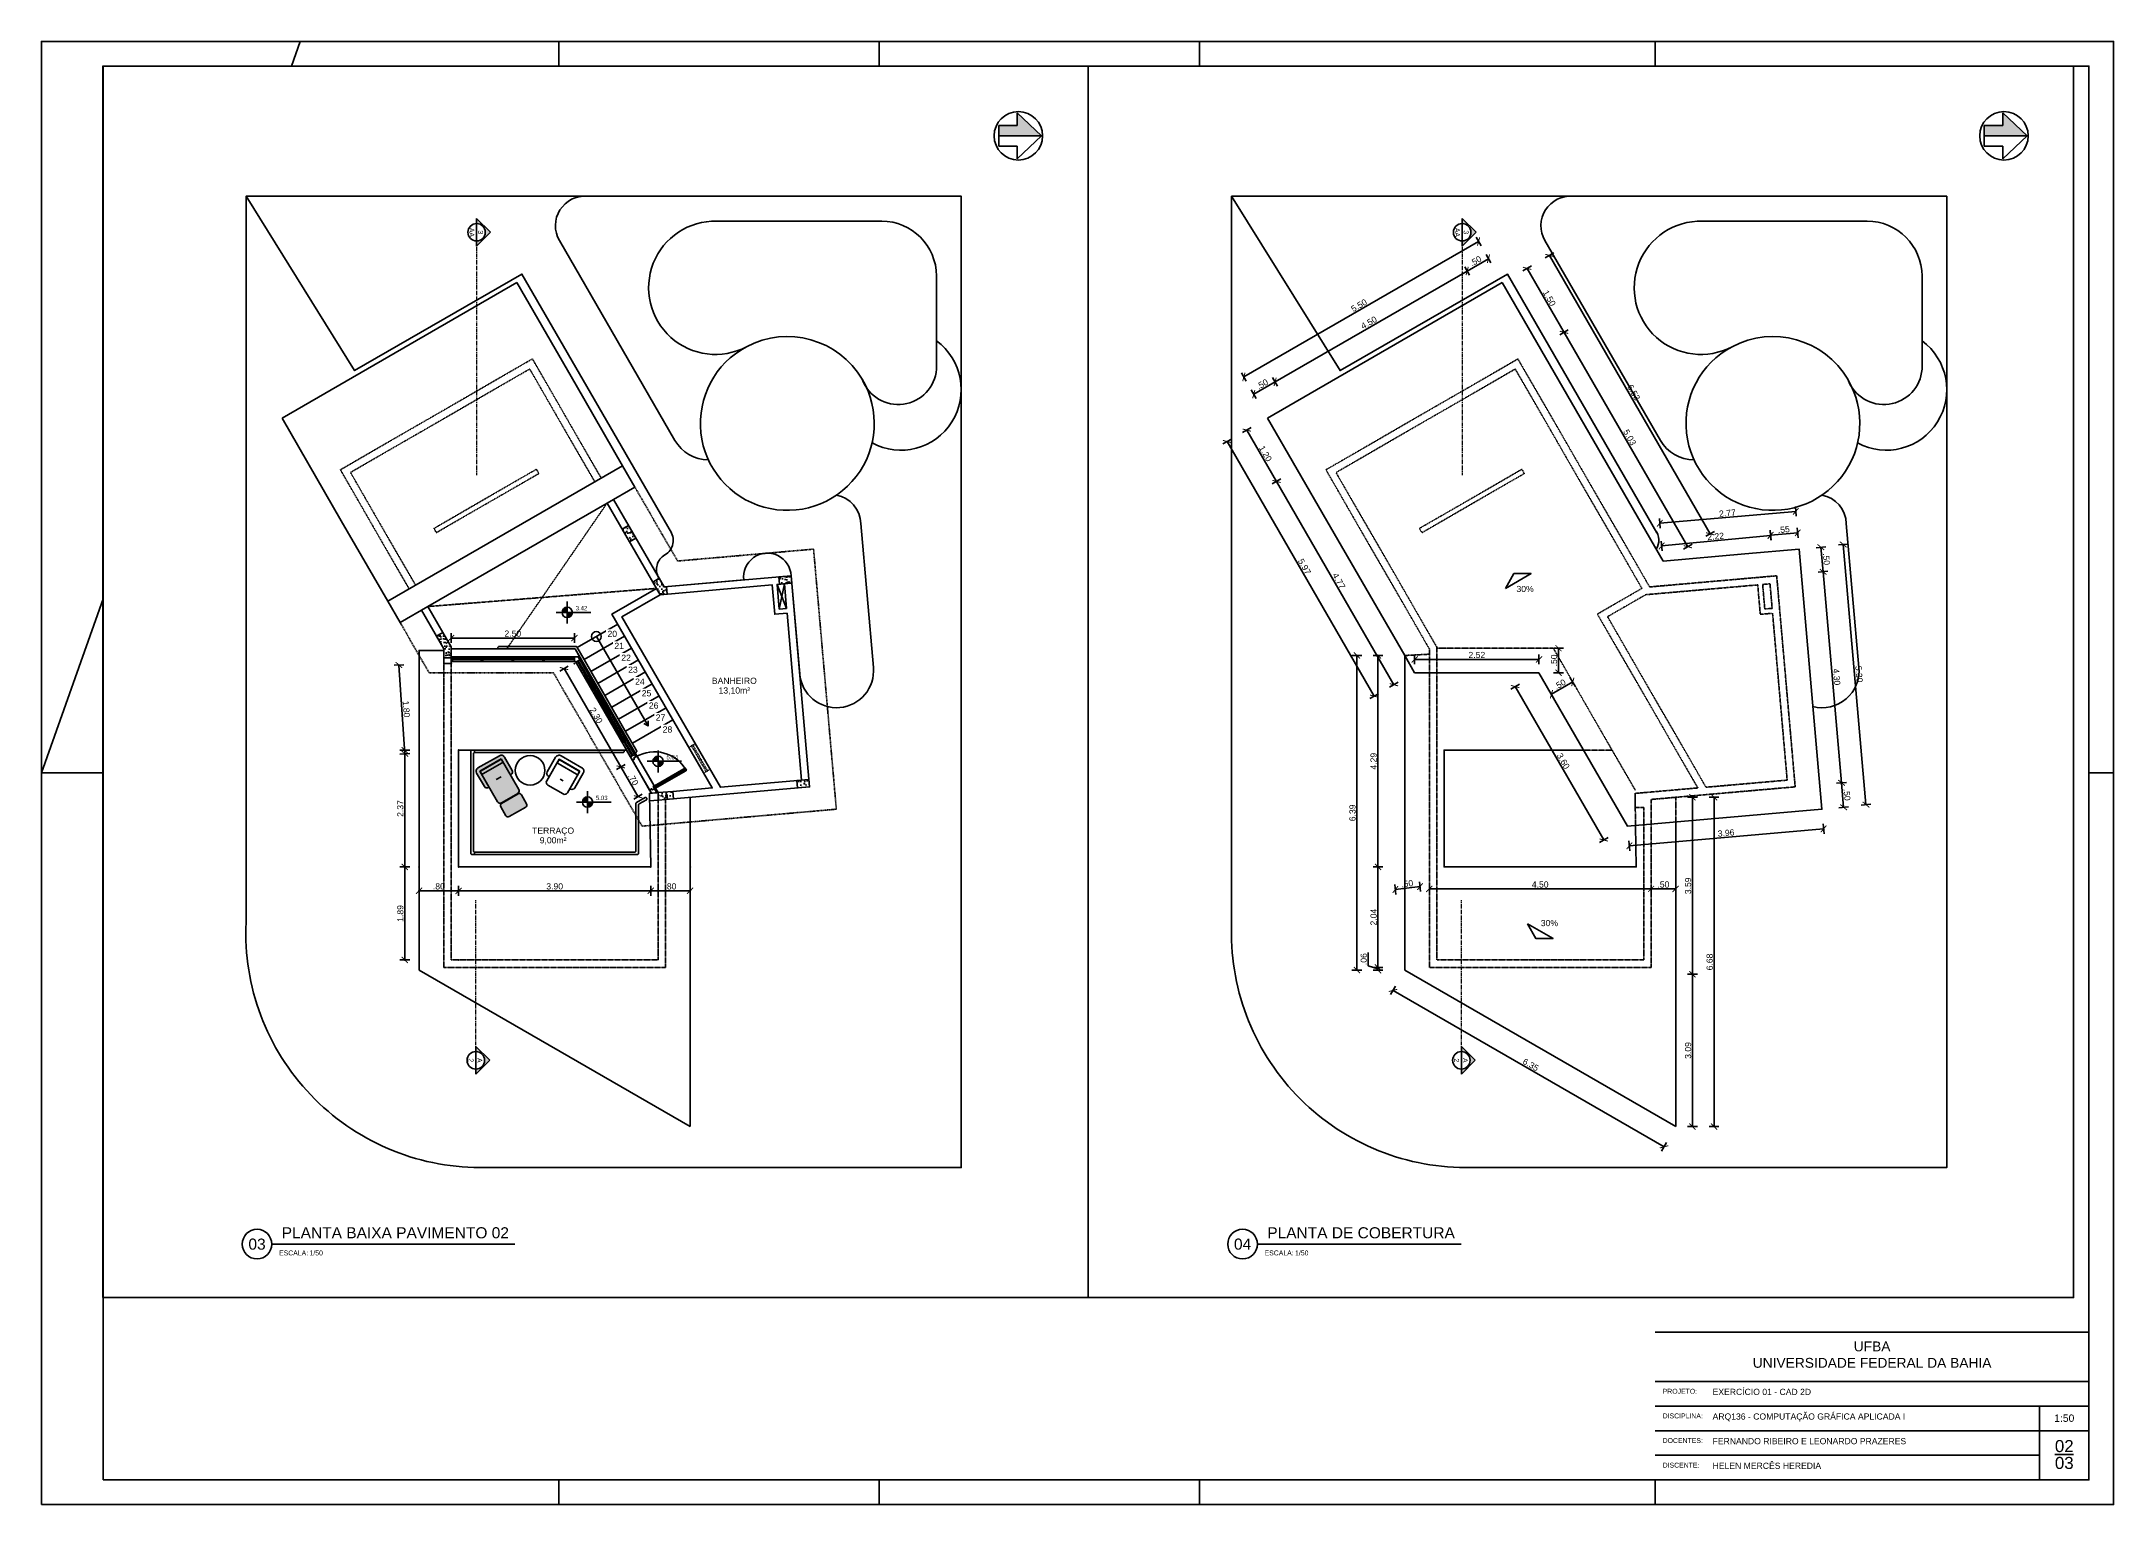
# Paper-space layout 'PLANTA 3 E COBERTURA' of a CAD drawing. Header units: metres, sheet in millimetres. Extents: x 0 to 841, y 0 to 594.
# The model-space entities are those that its viewports show. They can reach past a viewport. Long polylines and large blocks are cut down to what shows.
import ezdxf
from ezdxf.enums import TextEntityAlignment as Align

# ---------------------------------------------------------------- set-up
doc = ezdxf.new("R2010")
doc.units = ezdxf.units.M
for name, pattern in [('ACAD_ISO12W100', [21, 12, -3, 0, -3, 0, -3]), ('CENTER', [50.8, 31.75, -6.35, 6.35, -6.35]), ('DASHDOT', [1, 0.5, -0.25, 0, -0.25]), ('HIDDEN', [0.375, 0.25, -0.125]), ('Projeção', [3.96875, 2.38125, -1.5875])]:
    doc.linetypes.add(name, pattern=pattern)
doc.layers.get('0').update_dxf_attribs({"plot": 0})
doc.layers.add('00-AUX2', color=30, linetype='Continuous', plot=False)
doc.layers.add('01-Defpoints', color=7, linetype='Continuous', plot=False)
for name, color, linetype in [('1-ALV_CORTE', 5, 'Continuous'), ('10-PROJ_SUP', 2, 'ACAD_ISO12W100'), ('11-ESQ_CORTE', 3, 'Continuous'), ('12-ESQ_VISTA', 4, 'Continuous'), ('13-EST_PILARES', 6, 'Continuous'), ('14-ANOTAÇÃO', 7, 'Continuous'), ('15-COTAS', 14, 'Continuous'), ('18-HATCH', 1, 'Continuous'), ('2-ALV_VISTA', 3, 'Continuous'), ('3-LAYOUT', 2, 'Continuous'), ('5-PISO', 1, 'Continuous'), ('7-PISO_INF', 253, 'Continuous'), ('9-PROJ_INF', 8, 'Projeção'), ('SIMB_02', 2, 'Continuous'), ('SIMB_TXT', 1, 'Continuous'), ('TEXT', 1, 'Continuous')]:
    doc.layers.add(name, color=color, linetype=linetype)
for name, color, linetype, lineweight in [('17-TEXTO', 1, 'Continuous', 9), ('CORTE', 2, 'CENTER', 9), ('LINHA DE CORTE', 2, 'DASHDOT', 25), ('SIMBOLO CORTE', 2, 'Continuous', 25)]:
    doc.layers.add(name, color=color, linetype=linetype, lineweight=lineweight)
doc.styles.add('Arial', font='arial.ttf', dxfattribs={"height": 125})
doc.styles.add('GRAF', font='GRAF.SHX')
doc.styles.add('SIMB', font='arial.ttf')
doc.styles.get("Standard").update_dxf_attribs({"font": 'arial.ttf', "height": 2.5})
doc.dimstyles.new('COTA ANOTATIVA', dxfattribs={"dimtxt": 2.5, "dimasz": 2.5, "dimexe": 2, "dimexo": 1, "dimgap": 0.5, "dimtad": 1, "dimzin": 4, "dimdsep": 46, "dimtxsty": 'Standard', "dimblk": 'ARCHTICK', "dimcen": 1, "dimclrd": 256, "dimclre": 256, "dimclrt": 256, "dimazin": 0, "dimtfac": 1, "dimtofl": 0, "dimtmove": 1, "dimatfit": 3, "dimldrblk": 'DOT', "dimfxl": 2, "dimfxlon": 1, "dimtolj": 1, "dimtzin": 0, "dimarcsym": 0})
pattern_1 = [(320, (136.64973, 180.4618), (-0.0159391, -0.18218467), [0.01905, -0.20955]), (265, (136.64973, 180.4618), (0.19105685, 0.0352434), [0.01524, -0.1676406]), (10.45144, (136.6484, 180.44661), (0.17511775, -0.14694125), [0.01619, -0.17809024]), (316.1842, (136.70053, 180.4618), (-0.0420423, -0.27107904), [0.028575, -0.314325]), (6.63556, (136.69703, 180.4392), (0.2474261, -0.2374041), [0.024285, -0.2671356]), (261.18415, (136.70053, 180.4618), (0.2474261, -0.2374041), [0.02286, -0.2514597]), (291, (136.68783, 180.4364), (-0.1022652, -0.1516144), [0.01905, -0.20955]), (236, (136.68783, 180.4364), (0.18418797, -0.06180203), [0.01524, -0.16764]), (341.45144, (136.67931, 180.42376), (0.08192277, -0.2134164), [0.01619, -0.17808994]), (307.5, (136.64973, 180.461793), (0.08455504, -0.003088603), [0, -0.165608, 0, -0.17018, 0, -0.168275]), (277.5, (136.64973, 180.46179), (0.10018057, -0.06681966), [0, -0.097028, 0, -0.161798, 0, -0.064135]), (237.5, (136.64973, 180.518435), (-0.005728744, -0.135590595), [0, -0.0635, 0, -0.19812, 0, -0.26289]), (227.5, (136.64973, 180.54384), (0.0254265, -0.14812918), [0, -0.08255, 0, -0.131572, 0, -0.18669])]

psp = doc.layouts.new('PLANTA 3 E COBERTURA')

# ---------------------------------------------------------------- texts
at = {"layer": '14-ANOTAÇÃO', "attachment_point": 1}
for s, insert, char_height, width in [('\\pxqc;UFBA\\PUNIVERSIDADE FEDERAL DA BAHIA', (655, 66.21), 4, 176), ('PROJETO:', (658, 47), 2, 17.8338), ('EXERCÍCIO 01 - CAD 2D', (678.26, 47), 2.5, 106.0595), ('DISCIPLINA:', (658, 37), 2, 17.8338), ('ARQ136 - COMPUTAÇÃO GRÁFICA APLICADA I', (678.26, 37), 2.5, 114.2978), ('\\pxqc;1:50', (811, 36.58), 3, 20), ('DOCENTES:', (658, 27), 2, 17.8338), ('FERNANDO RIBEIRO E LEONARDO PRAZERES', (678.26, 27), 2.5, 110.3183), ('\\A1;\\pxqc;{\\H0.7x;\\S02/03;}', (811, 26.21), 7, 20), ('DISCENTE:', (658, 17), 2, 17.8338), ('HELEN MERCÊS HEREDIA', (678.26, 17), 2.5, 47.4014)]:
    psp.add_mtext(s, dxfattribs=dict(at, insert=insert, char_height=char_height, width=width))

msp = doc.modelspace()

# ---------------------------------------------------------------- blocks, each defined once
blk = doc.blocks.new('SETA_NORTE')
h = blk.add_hatch(color=256)
h.dxf.hatch_style = 1
h.paths.add_polyline_path([(-4.22, -1.17), (-4.22, -8.67), (0, -8.67), (0, 8.67), (-9.37, -1.17)])
for p, q in [((-9.37, -1.17), (0, 8.67)), ((0, 8.67), (9.37, -1.17)), ((0, 8.67), (0, -8.67)), ((-4.22, -1.17), (-9.37, -1.17)), ((-4.22, -8.67), (-4.22, -1.17)), ((9.37, -1.17), (4.22, -1.17)), ((4.22, -1.17), (4.22, -8.67)), ((4.22, -8.67), (-4.22, -8.67))]:
    blk.add_line(p, q)
blk.add_circle((0, -0.7), 9.84)
blk = doc.blocks.new('NORTE')
at = {"layer": 'TEXT', "xscale": 0.09999999999999994, "yscale": 0.09999999999999994, "zscale": 0.09999999999999994}
blk.add_blockref('SETA_NORTE', (0, 0), dxfattribs=at)
blk = doc.blocks.new('_ArchTick')
at = {"color": 0, "linetype": 'ByBlock', "const_width": 0.15}
blk.add_lwpolyline([(-0.5, -0.5), (0.5, 0.5)], dxfattribs=at)
blk = doc.blocks.new('*D120')
at = {"layer": '01-Defpoints', "color": 0, "transparency": 16777216}
for p in [(143.876, 114.205), (147.776, 114.205), (147.776, 113.721)]:
    blk.add_point(p, dxfattribs=at)
at = {"layer": '15-COTAS', "lineweight": -2, "transparency": 16777216}
for p, q in [((143.876, 113.821), (143.876, 113.621)), ((143.876, 113.721), (147.776, 113.721)), ((147.776, 113.821), (147.776, 113.621))]:
    blk.add_line(p, q, dxfattribs=at)
at = {"layer": '15-COTAS', "lineweight": -2, "transparency": 16777216, "xscale": 0.125, "yscale": 0.125, "zscale": 0.125, "rotation": 180}
blk.add_blockref('_ArchTick', (143.876, 113.721), dxfattribs=at)
at = {"layer": '15-COTAS', "lineweight": -2, "transparency": 16777216, "xscale": 0.125, "yscale": 0.125, "zscale": 0.125}
blk.add_blockref('_ArchTick', (147.776, 113.721), dxfattribs=at)
at = {"layer": '15-COTAS', "transparency": 16777216, "insert": (145.826, 113.81), "char_height": 0.125, "attachment_point": 5}
blk.add_mtext('\\A1;3.90', dxfattribs=at)
blk = doc.blocks.new('_Dot')
at = {"color": 0, "linetype": 'ByBlock', "lineweight": -2}
blk.add_line((-0.5, 0), (-1, 0), dxfattribs=at)
at = {"color": 0, "linetype": 'ByBlock', "const_width": 0.5}
blk.add_lwpolyline([(-0.25, 0, 1), (0.25, 0, 1)], format="xyb", close=True, dxfattribs=at)
blk = doc.blocks.new('*D121')
at = {"layer": '01-Defpoints', "color": 0, "transparency": 16777216}
for p in [(147.776, 114.205), (148.576, 114.205), (148.576, 113.721)]:
    blk.add_point(p, dxfattribs=at)
at = {"layer": '15-COTAS', "lineweight": -2, "transparency": 16777216}
for p, q in [((147.776, 113.821), (147.776, 113.621)), ((147.776, 113.721), (148.576, 113.721)), ((148.576, 113.821), (148.576, 113.621))]:
    blk.add_line(p, q, dxfattribs=at)
at = {"layer": '15-COTAS', "lineweight": -2, "transparency": 16777216, "xscale": 0.125, "yscale": 0.125, "zscale": 0.125, "rotation": 180}
blk.add_blockref('_ArchTick', (147.776, 113.721), dxfattribs=at)
at = {"layer": '15-COTAS', "lineweight": -2, "transparency": 16777216, "xscale": 0.125, "yscale": 0.125, "zscale": 0.125}
blk.add_blockref('_ArchTick', (148.576, 113.721), dxfattribs=at)
at = {"layer": '15-COTAS', "transparency": 16777216, "insert": (148.176, 113.81), "char_height": 0.125, "attachment_point": 5}
blk.add_mtext('\\A1;.80', dxfattribs=at)
blk = doc.blocks.new('*D122')
at = {"layer": '01-Defpoints', "color": 0, "transparency": 16777216}
for p in [(143.076, 114.205), (143.876, 114.205), (143.076, 113.721)]:
    blk.add_point(p, dxfattribs=at)
at = {"layer": '15-COTAS', "lineweight": -2, "transparency": 16777216}
for p, q in [((143.076, 113.821), (143.076, 113.621)), ((143.876, 113.721), (143.076, 113.721)), ((143.876, 113.821), (143.876, 113.621))]:
    blk.add_line(p, q, dxfattribs=at)
at = {"layer": '15-COTAS', "lineweight": -2, "transparency": 16777216, "xscale": 0.125, "yscale": 0.125, "zscale": 0.125, "rotation": 180}
blk.add_blockref('_ArchTick', (143.076, 113.721), dxfattribs=at)
at = {"layer": '15-COTAS', "lineweight": -2, "transparency": 16777216, "xscale": 0.125, "yscale": 0.125, "zscale": 0.125}
blk.add_blockref('_ArchTick', (143.876, 113.721), dxfattribs=at)
at = {"layer": '15-COTAS', "transparency": 16777216, "insert": (143.476, 113.81), "char_height": 0.125, "attachment_point": 5}
blk.add_mtext('\\A1;.80', dxfattribs=at)
blk = doc.blocks.new('*D123')
at = {"layer": '01-Defpoints', "color": 0, "transparency": 16777216}
for p in [(142.784, 116.576), (143.876, 116.576), (143.876, 114.205)]:
    blk.add_point(p, dxfattribs=at)
at = {"layer": '15-COTAS', "lineweight": -2, "transparency": 16777216}
for p, q in [((142.884, 116.576), (142.684, 116.576)), ((142.784, 114.205), (142.784, 116.576)), ((142.884, 114.205), (142.684, 114.205))]:
    blk.add_line(p, q, dxfattribs=at)
at = {"layer": '15-COTAS', "lineweight": -2, "transparency": 16777216, "xscale": 0.125, "yscale": 0.125, "zscale": 0.125}
for p, rotation in [((142.784, 116.576), 90), ((142.784, 114.205), 270)]:
    blk.add_blockref('_ArchTick', p, dxfattribs=dict(at, rotation=rotation))
at = {"layer": '15-COTAS', "transparency": 16777216, "insert": (142.695, 115.391), "char_height": 0.125, "attachment_point": 5, "rotation": 90}
blk.add_mtext('\\A1;2.37', dxfattribs=at)
blk = doc.blocks.new('*D160')
at = {"layer": '01-Defpoints', "color": 0, "transparency": 16777216}
for p in [(146.226, 118.852), (143.726, 118.333), (146.226, 118.333)]:
    blk.add_point(p, dxfattribs=at)
at = {"layer": '15-COTAS', "lineweight": -2, "transparency": 16777216}
for p, q in [((143.726, 118.752), (143.726, 118.952)), ((143.726, 118.852), (146.226, 118.852)), ((146.226, 118.752), (146.226, 118.952))]:
    blk.add_line(p, q, dxfattribs=at)
at = {"layer": '15-COTAS', "lineweight": -2, "transparency": 16777216, "xscale": 0.125, "yscale": 0.125, "zscale": 0.125, "rotation": 180}
blk.add_blockref('_ArchTick', (143.726, 118.852), dxfattribs=at)
at = {"layer": '15-COTAS', "lineweight": -2, "transparency": 16777216, "xscale": 0.125, "yscale": 0.125, "zscale": 0.125}
blk.add_blockref('_ArchTick', (146.226, 118.852), dxfattribs=at)
at = {"layer": '15-COTAS', "transparency": 16777216, "insert": (144.976, 118.941), "char_height": 0.125, "attachment_point": 5}
blk.add_mtext('\\A1;2.50', dxfattribs=at)
blk = doc.blocks.new('*D161')
at = {"layer": '01-Defpoints', "color": 0, "transparency": 16777216}
for p in [(146.251, 118.368), (147.168, 116.236), (147.403, 116.372)]:
    blk.add_point(p, dxfattribs=at)
at = {"layer": '15-COTAS', "lineweight": -2, "transparency": 16777216}
for p, q in [((146.102, 118.282), (145.929, 118.182)), ((146.016, 118.232), (147.168, 116.236)), ((147.255, 116.286), (147.082, 116.186))]:
    blk.add_line(p, q, dxfattribs=at)
at = {"layer": '15-COTAS', "lineweight": -2, "transparency": 16777216, "xscale": 0.125, "yscale": 0.125, "zscale": 0.125}
for p, rotation in [((146.016, 118.232), 119.9999999999999), ((147.168, 116.236), 299.9999999999998)]:
    blk.add_blockref('_ArchTick', p, dxfattribs=dict(at, rotation=rotation))
at = {"layer": '15-COTAS', "transparency": 16777216, "insert": (146.669, 117.279), "char_height": 0.125, "attachment_point": 5, "rotation": 300}
blk.add_mtext('\\A1;2.30', dxfattribs=at)
blk = doc.blocks.new('*D162')
at = {"layer": '01-Defpoints', "color": 0, "transparency": 16777216}
for p in [(147.403, 116.372), (147.793, 115.789), (147.518, 115.63)]:
    blk.add_point(p, dxfattribs=at)
at = {"layer": '15-COTAS', "lineweight": -2, "transparency": 16777216}
for p, q in [((147.255, 116.286), (147.082, 116.186)), ((147.168, 116.236), (147.518, 115.63)), ((147.605, 115.68), (147.432, 115.58))]:
    blk.add_line(p, q, dxfattribs=at)
at = {"layer": '15-COTAS', "lineweight": -2, "transparency": 16777216, "xscale": 0.125, "yscale": 0.125, "zscale": 0.125}
for p, rotation in [((147.168, 116.236), 120.0000000000003), ((147.518, 115.63), 300.0000000000003)]:
    blk.add_blockref('_ArchTick', p, dxfattribs=dict(at, rotation=rotation))
at = {"layer": '15-COTAS', "transparency": 16777216, "insert": (147.42, 115.978), "char_height": 0.125, "attachment_point": 5, "rotation": 300}
blk.add_mtext('\\A1;.70', dxfattribs=at)
blk = doc.blocks.new('*D163')
at = {"layer": '15-COTAS', "lineweight": -2, "transparency": 16777216}
for p, q in [((142.766, 118.311), (142.567, 118.298)), ((142.786, 116.504), (142.666, 118.304)), ((142.886, 116.51), (142.687, 116.497))]:
    blk.add_line(p, q, dxfattribs=at)
at = {"layer": 'Defpoints', "color": 0, "transparency": 16777216}
for p in [(142.666, 118.304), (143.756, 118.377), (143.876, 116.576)]:
    blk.add_point(p, dxfattribs=at)
at = {"layer": '15-COTAS', "lineweight": -2, "transparency": 16777216, "xscale": 0.125, "yscale": 0.125, "zscale": 0.125}
for p, rotation in [((142.666, 118.304), 93.81300856026873), ((142.786, 116.504), 273.8130085602687)]:
    blk.add_blockref('_ArchTick', p, dxfattribs=dict(at, rotation=rotation))
at = {"layer": '15-COTAS', "transparency": 16777216, "insert": (142.815, 117.41), "char_height": 0.125, "attachment_point": 5, "rotation": 273.813}
blk.add_mtext('\\A1;1.80', dxfattribs=at)
blk = doc.blocks.new('*D164')
at = {"layer": '01-Defpoints', "color": 0, "transparency": 16777216}
for p in [(143.876, 114.205), (142.784, 112.317), (143.876, 112.317)]:
    blk.add_point(p, dxfattribs=at)
at = {"layer": '15-COTAS', "lineweight": -2, "transparency": 16777216}
for p, q in [((142.884, 114.205), (142.684, 114.205)), ((142.784, 114.205), (142.784, 112.317)), ((142.884, 112.317), (142.684, 112.317))]:
    blk.add_line(p, q, dxfattribs=at)
at = {"layer": '15-COTAS', "lineweight": -2, "transparency": 16777216, "xscale": 0.125, "yscale": 0.125, "zscale": 0.125}
for p, rotation in [((142.784, 114.205), 90), ((142.784, 112.317), 270)]:
    blk.add_blockref('_ArchTick', p, dxfattribs=dict(at, rotation=rotation))
at = {"layer": '15-COTAS', "transparency": 16777216, "insert": (142.695, 113.261), "char_height": 0.125, "attachment_point": 5, "rotation": 90}
blk.add_mtext('\\A1;1.89', dxfattribs=at)
blk = doc.blocks.new('*D165')
at = {"layer": '15-COTAS', "lineweight": -2, "transparency": 16777216}
for p, q in [((159.812, 124.151), (164.575, 126.901)), ((164.625, 126.814), (164.525, 126.987)), ((159.862, 124.064), (159.762, 124.237))]:
    blk.add_line(p, q, dxfattribs=at)
at = {"layer": 'Defpoints', "color": 0, "transparency": 16777216}
for p in [(164.575, 126.901), (165.057, 126.066), (160.294, 123.316)]:
    blk.add_point(p, dxfattribs=at)
at = {"layer": '15-COTAS', "lineweight": -2, "transparency": 16777216, "xscale": 0.125, "yscale": 0.125, "zscale": 0.125}
for p, rotation in [((164.575, 126.901), 30.00000000000008), ((159.812, 124.151), 210.0000000000001)]:
    blk.add_blockref('_ArchTick', p, dxfattribs=dict(at, rotation=rotation))
at = {"layer": '15-COTAS', "transparency": 16777216, "insert": (162.149, 125.603), "char_height": 0.125, "attachment_point": 5, "rotation": 30}
blk.add_mtext('\\A1;5.50', dxfattribs=at)
blk = doc.blocks.new('*D166')
at = {"layer": '15-COTAS', "lineweight": -2, "transparency": 16777216}
for p, q in [((160.446, 124.052), (164.343, 126.302)), ((164.393, 126.216), (164.293, 126.389)), ((160.496, 123.966), (160.396, 124.139))]:
    blk.add_line(p, q, dxfattribs=at)
at = {"layer": 'Defpoints', "color": 0, "transparency": 16777216}
for p in [(164.343, 126.302), (165.374, 124.517), (161.477, 122.267)]:
    blk.add_point(p, dxfattribs=at)
at = {"layer": '15-COTAS', "lineweight": -2, "transparency": 16777216, "xscale": 0.125, "yscale": 0.125, "zscale": 0.125}
for p, rotation in [((164.343, 126.302), 29.99999999999981), ((160.446, 124.052), 209.9999999999998)]:
    blk.add_blockref('_ArchTick', p, dxfattribs=dict(at, rotation=rotation))
at = {"layer": '15-COTAS', "transparency": 16777216, "insert": (162.35, 125.254), "char_height": 0.125, "attachment_point": 5, "rotation": 30}
blk.add_mtext('\\A1;4.50', dxfattribs=at)
blk = doc.blocks.new('*D167')
at = {"layer": '15-COTAS', "lineweight": -2, "transparency": 16777216}
for p, q in [((159.558, 122.891), (159.385, 122.791)), ((159.472, 122.841), (162.456, 117.672)), ((162.542, 117.722), (162.369, 117.622))]:
    blk.add_line(p, q, dxfattribs=at)
at = {"layer": 'Defpoints', "color": 0, "transparency": 16777216}
for p in [(160.294, 123.316), (163.278, 118.147), (162.456, 117.672)]:
    blk.add_point(p, dxfattribs=at)
at = {"layer": '15-COTAS', "lineweight": -2, "transparency": 16777216, "xscale": 0.125, "yscale": 0.125, "zscale": 0.125}
for p, rotation in [((159.472, 122.841), 120.0000000000002), ((162.456, 117.672), 300.0000000000002)]:
    blk.add_blockref('_ArchTick', p, dxfattribs=dict(at, rotation=rotation))
at = {"layer": '15-COTAS', "transparency": 16777216, "insert": (161.041, 120.301), "char_height": 0.125, "attachment_point": 5, "rotation": 300}
blk.add_mtext('\\A1;5.97', dxfattribs=at)
blk = doc.blocks.new('*D168')
at = {"layer": '15-COTAS', "lineweight": -2, "transparency": 16777216}
for p, q in [((159.959, 123.122), (159.786, 123.022)), ((159.872, 123.072), (160.473, 122.031)), ((160.56, 122.081), (160.387, 121.981))]:
    blk.add_line(p, q, dxfattribs=at)
at = {"layer": 'Defpoints', "color": 0, "transparency": 16777216}
for p in [(160.294, 123.316), (160.473, 122.031), (160.895, 122.275)]:
    blk.add_point(p, dxfattribs=at)
at = {"layer": '15-COTAS', "lineweight": -2, "transparency": 16777216, "xscale": 0.125, "yscale": 0.125, "zscale": 0.125}
for p, rotation in [((159.872, 123.072), 120.0000000000002), ((160.473, 122.031), 300.0000000000002)]:
    blk.add_blockref('_ArchTick', p, dxfattribs=dict(at, rotation=rotation))
at = {"layer": '15-COTAS', "transparency": 16777216, "insert": (160.25, 122.596), "char_height": 0.125, "attachment_point": 5, "rotation": 300}
blk.add_mtext('\\A1;1.20', dxfattribs=at)
blk = doc.blocks.new('*D169')
at = {"layer": '15-COTAS', "lineweight": -2, "transparency": 16777216}
for p, q in [((160.56, 122.081), (160.387, 121.981)), ((160.473, 122.031), (162.857, 117.903)), ((162.943, 117.953), (162.77, 117.853))]:
    blk.add_line(p, q, dxfattribs=at)
at = {"layer": 'Defpoints', "color": 0, "transparency": 16777216}
for p in [(160.895, 122.275), (162.857, 117.903), (163.278, 118.147)]:
    blk.add_point(p, dxfattribs=at)
at = {"layer": '15-COTAS', "lineweight": -2, "transparency": 16777216, "xscale": 0.125, "yscale": 0.125, "zscale": 0.125}
for p, rotation in [((160.473, 122.031), 119.9999999999986), ((162.857, 117.903), 299.9999999999986)]:
    blk.add_blockref('_ArchTick', p, dxfattribs=dict(at, rotation=rotation))
at = {"layer": '15-COTAS', "transparency": 16777216, "insert": (161.741, 120.011), "char_height": 0.125, "attachment_point": 5, "rotation": 300}
blk.add_mtext('\\A1;4.77', dxfattribs=at)
blk = doc.blocks.new('*D171')
at = {"layer": '15-COTAS', "lineweight": -2, "transparency": 16777216}
for p, q in [((164.826, 126.466), (164.726, 126.639)), ((164.393, 126.216), (164.293, 126.389)), ((164.343, 126.302), (164.776, 126.552))]:
    blk.add_line(p, q, dxfattribs=at)
at = {"layer": 'Defpoints', "color": 0, "transparency": 16777216}
for p in [(164.776, 126.552), (165.374, 124.517), (165.807, 124.767)]:
    blk.add_point(p, dxfattribs=at)
at = {"layer": '15-COTAS', "lineweight": -2, "transparency": 16777216, "xscale": 0.125, "yscale": 0.125, "zscale": 0.125}
for p, rotation in [((164.776, 126.552), 29.99999999999913), ((164.343, 126.302), 209.9999999999991)]:
    blk.add_blockref('_ArchTick', p, dxfattribs=dict(at, rotation=rotation))
at = {"layer": '15-COTAS', "transparency": 16777216, "insert": (164.515, 126.504), "char_height": 0.125, "attachment_point": 5, "rotation": 30}
blk.add_mtext('\\A1;.50', dxfattribs=at)
blk = doc.blocks.new('*D172')
at = {"layer": '15-COTAS', "lineweight": -2, "transparency": 16777216}
for p, q in [((165.472, 126.306), (165.646, 126.406)), ((165.559, 126.356), (166.309, 125.057)), ((166.222, 125.007), (166.396, 125.107))]:
    blk.add_line(p, q, dxfattribs=at)
at = {"layer": 'Defpoints', "color": 0, "transparency": 16777216}
for p in [(165.057, 126.066), (166.309, 125.057), (165.807, 124.767)]:
    blk.add_point(p, dxfattribs=at)
at = {"layer": '15-COTAS', "lineweight": -2, "transparency": 16777216, "xscale": 0.125, "yscale": 0.125, "zscale": 0.125}
for p, rotation in [((165.559, 126.356), 120.0000000000002), ((166.309, 125.057), 300.0000000000003)]:
    blk.add_blockref('_ArchTick', p, dxfattribs=dict(at, rotation=rotation))
at = {"layer": '15-COTAS', "transparency": 16777216, "insert": (166.011, 125.751), "char_height": 0.125, "attachment_point": 5, "rotation": 300}
blk.add_mtext('\\A1;1.50', dxfattribs=at)
blk = doc.blocks.new('*D173')
at = {"layer": '15-COTAS', "lineweight": -2, "transparency": 16777216}
for p, q in [((166.222, 125.007), (166.396, 125.107)), ((166.309, 125.057), (168.822, 120.705)), ((168.735, 120.655), (168.908, 120.755))]:
    blk.add_line(p, q, dxfattribs=at)
at = {"layer": 'Defpoints', "color": 0, "transparency": 16777216}
for p in [(165.807, 124.767), (168.822, 120.705), (168.32, 120.415)]:
    blk.add_point(p, dxfattribs=at)
at = {"layer": '15-COTAS', "lineweight": -2, "transparency": 16777216, "xscale": 0.125, "yscale": 0.125, "zscale": 0.125}
for p, rotation in [((166.309, 125.057), 120.0000000000003), ((168.822, 120.705), 300.0000000000003)]:
    blk.add_blockref('_ArchTick', p, dxfattribs=dict(at, rotation=rotation))
at = {"layer": '15-COTAS', "transparency": 16777216, "insert": (167.642, 122.925), "char_height": 0.125, "attachment_point": 5, "rotation": 300}
blk.add_mtext('\\A1;5.03', dxfattribs=at)
blk = doc.blocks.new('*D174')
at = {"layer": '15-COTAS', "lineweight": -2, "transparency": 16777216}
for p, q in [((165.927, 126.568), (166.1, 126.668)), ((169.276, 120.967), (166.014, 126.618)), ((169.19, 120.917), (169.363, 121.017))]:
    blk.add_line(p, q, dxfattribs=at)
at = {"layer": 'Defpoints', "color": 0, "transparency": 16777216}
for p in [(166.014, 126.618), (165.057, 126.066), (168.32, 120.415)]:
    blk.add_point(p, dxfattribs=at)
at = {"layer": '15-COTAS', "lineweight": -2, "transparency": 16777216, "xscale": 0.125, "yscale": 0.125, "zscale": 0.125}
for p, rotation in [((166.014, 126.618), 120.0000000000002), ((169.276, 120.967), 300.0000000000002)]:
    blk.add_blockref('_ArchTick', p, dxfattribs=dict(at, rotation=rotation))
at = {"layer": '15-COTAS', "transparency": 16777216, "insert": (167.722, 123.837), "char_height": 0.125, "attachment_point": 5, "rotation": 300}
blk.add_mtext('\\A1;6.53', dxfattribs=at)
blk = doc.blocks.new('*D175')
at = {"layer": '15-COTAS', "lineweight": -2, "transparency": 16777216}
for p, q in [((168.261, 121.081), (168.244, 121.281)), ((168.253, 121.181), (171.013, 121.423)), ((171.022, 121.323), (171.004, 121.522))]:
    blk.add_line(p, q, dxfattribs=at)
at = {"layer": 'Defpoints', "color": 0, "transparency": 16777216}
for p in [(171.013, 121.423), (168.32, 120.415), (171.08, 120.656)]:
    blk.add_point(p, dxfattribs=at)
at = {"layer": '15-COTAS', "lineweight": -2, "transparency": 16777216, "xscale": 0.125, "yscale": 0.125, "zscale": 0.125}
for p, rotation in [((168.253, 121.181), 184.9999999999998), ((171.013, 121.423), 4.999999999999803)]:
    blk.add_blockref('_ArchTick', p, dxfattribs=dict(at, rotation=rotation))
at = {"layer": '15-COTAS', "transparency": 16777216, "insert": (169.625, 121.389), "char_height": 0.125, "attachment_point": 5, "rotation": 5}
blk.add_mtext('\\A1;2.77', dxfattribs=at)
blk = doc.blocks.new('*D176')
at = {"layer": '15-COTAS', "lineweight": -2, "transparency": 16777216}
for p, q in [((170.51, 120.84), (170.493, 121.039)), ((171.051, 120.987), (170.502, 120.939)), ((171.06, 120.888), (171.042, 121.087))]:
    blk.add_line(p, q, dxfattribs=at)
at = {"layer": 'Defpoints', "color": 0, "transparency": 16777216}
for p in [(170.502, 120.939), (170.531, 120.608), (171.08, 120.656)]:
    blk.add_point(p, dxfattribs=at)
at = {"layer": '15-COTAS', "lineweight": -2, "transparency": 16777216, "xscale": 0.125, "yscale": 0.125, "zscale": 0.125}
for p, rotation in [((170.502, 120.939), 185.0000000000006), ((171.051, 120.987), 5.000000000000622)]:
    blk.add_blockref('_ArchTick', p, dxfattribs=dict(at, rotation=rotation))
at = {"layer": '15-COTAS', "transparency": 16777216, "insert": (170.769, 121.052), "char_height": 0.125, "attachment_point": 5, "rotation": 5}
blk.add_mtext('\\A1;.55', dxfattribs=at)
blk = doc.blocks.new('*D177')
at = {"layer": '15-COTAS', "lineweight": -2, "transparency": 16777216}
for p, q in [((168.3, 120.621), (168.281, 120.82)), ((170.499, 120.934), (168.29, 120.721)), ((170.509, 120.835), (170.49, 121.034))]:
    blk.add_line(p, q, dxfattribs=at)
at = {"layer": 'Defpoints', "color": 0, "transparency": 16777216}
for p in [(168.29, 120.721), (168.32, 120.415), (170.531, 120.608)]:
    blk.add_point(p, dxfattribs=at)
at = {"layer": '15-COTAS', "lineweight": -2, "transparency": 16777216, "xscale": 0.125, "yscale": 0.125, "zscale": 0.125}
for p, rotation in [((168.29, 120.721), 185.5164887355081), ((170.499, 120.934), 5.516488735508148)]:
    blk.add_blockref('_ArchTick', p, dxfattribs=dict(at, rotation=rotation))
at = {"layer": '15-COTAS', "transparency": 16777216, "insert": (169.386, 120.915), "char_height": 0.125, "attachment_point": 5, "rotation": 5.5165}
blk.add_mtext('\\A1;2.22', dxfattribs=at)
blk = doc.blocks.new('*D178')
at = {"layer": '15-COTAS', "lineweight": -2, "transparency": 16777216}
for p, q in [((171.876, 120.742), (172.075, 120.76)), ((171.975, 120.751), (172.437, 115.471)), ((172.338, 115.462), (172.537, 115.48))]:
    blk.add_line(p, q, dxfattribs=at)
at = {"layer": 'Defpoints', "color": 0, "transparency": 16777216}
for p in [(170.895, 120.656), (171.357, 115.377), (172.437, 115.471)]:
    blk.add_point(p, dxfattribs=at)
at = {"layer": '15-COTAS', "lineweight": -2, "transparency": 16777216, "xscale": 0.125, "yscale": 0.125, "zscale": 0.125}
for p, rotation in [((171.975, 120.751), 94.99999999999991), ((172.437, 115.471), 274.9999999999999)]:
    blk.add_blockref('_ArchTick', p, dxfattribs=dict(at, rotation=rotation))
at = {"layer": '15-COTAS', "transparency": 16777216, "insert": (172.295, 118.119), "char_height": 0.125, "attachment_point": 5, "rotation": 275}
blk.add_mtext('\\A1;5.30', dxfattribs=at)
blk = doc.blocks.new('*D181')
at = {"layer": '15-COTAS', "lineweight": -2, "transparency": 16777216}
for p, q in [((171.841, 115.905), (172.04, 115.922)), ((171.941, 115.913), (171.984, 115.415)), ((171.885, 115.406), (172.084, 115.424))]:
    blk.add_line(p, q, dxfattribs=at)
at = {"layer": 'Defpoints', "color": 0, "transparency": 16777216}
for p in [(171, 115.831), (171, 115.329), (171.984, 115.415)]:
    blk.add_point(p, dxfattribs=at)
at = {"layer": '15-COTAS', "lineweight": -2, "transparency": 16777216, "xscale": 0.125, "yscale": 0.125, "zscale": 0.125}
for p, rotation in [((171.941, 115.913), 95), ((171.984, 115.415), 275)]:
    blk.add_blockref('_ArchTick', p, dxfattribs=dict(at, rotation=rotation))
at = {"layer": '15-COTAS', "transparency": 16777216, "insert": (172.051, 115.672), "char_height": 0.125, "attachment_point": 5, "rotation": 275}
blk.add_mtext('\\A1;.50', dxfattribs=at)
blk = doc.blocks.new('*D182')
at = {"layer": '15-COTAS', "lineweight": -2, "transparency": 16777216}
for p, q in [((167.635, 114.633), (171.577, 114.978)), ((171.568, 115.078), (171.586, 114.878)), ((167.626, 114.733), (167.643, 114.534))]:
    blk.add_line(p, q, dxfattribs=at)
at = {"layer": 'Defpoints', "color": 0, "transparency": 16777216}
for p in [(171.498, 115.879), (167.556, 115.535), (171.577, 114.978)]:
    blk.add_point(p, dxfattribs=at)
at = {"layer": '15-COTAS', "lineweight": -2, "transparency": 16777216, "xscale": 0.125, "yscale": 0.125, "zscale": 0.125}
for p, rotation in [((171.577, 114.978), 4.999999999999842), ((167.635, 114.633), 184.9999999999998)]:
    blk.add_blockref('_ArchTick', p, dxfattribs=dict(at, rotation=rotation))
at = {"layer": '15-COTAS', "transparency": 16777216, "insert": (169.598, 114.894), "char_height": 0.125, "attachment_point": 5, "rotation": 5}
blk.add_mtext('\\A1;3.96', dxfattribs=at)
blk = doc.blocks.new('*D183')
at = {"layer": '15-COTAS', "lineweight": -2, "transparency": 16777216}
for p, q in [((169.254, 115.619), (169.454, 115.619)), ((169.354, 108.934), (169.354, 115.619)), ((169.254, 108.934), (169.454, 108.934))]:
    blk.add_line(p, q, dxfattribs=at)
at = {"layer": 'Defpoints', "color": 0, "transparency": 16777216}
for p in [(168.576, 115.619), (169.354, 115.619), (168.576, 108.934)]:
    blk.add_point(p, dxfattribs=at)
at = {"layer": '15-COTAS', "lineweight": -2, "transparency": 16777216, "xscale": 0.125, "yscale": 0.125, "zscale": 0.125}
for p, rotation in [((169.354, 115.619), 90), ((169.354, 108.934), 270)]:
    blk.add_blockref('_ArchTick', p, dxfattribs=dict(at, rotation=rotation))
at = {"layer": '15-COTAS', "transparency": 16777216, "insert": (169.265, 112.276), "char_height": 0.125, "attachment_point": 5, "rotation": 90}
blk.add_mtext('\\A1;6.68', dxfattribs=at)
blk = doc.blocks.new('*D184')
at = {"layer": '15-COTAS', "lineweight": -2, "transparency": 16777216}
for p, q in [((168.816, 112.026), (169.016, 112.026)), ((168.916, 108.934), (168.916, 112.026)), ((168.816, 108.934), (169.016, 108.934))]:
    blk.add_line(p, q, dxfattribs=at)
at = {"layer": 'Defpoints', "color": 0, "transparency": 16777216}
for p in [(168.576, 112.026), (168.916, 112.026), (168.576, 108.934)]:
    blk.add_point(p, dxfattribs=at)
at = {"layer": '15-COTAS', "lineweight": -2, "transparency": 16777216, "xscale": 0.125, "yscale": 0.125, "zscale": 0.125}
for p, rotation in [((168.916, 112.026), 90), ((168.916, 108.934), 270)]:
    blk.add_blockref('_ArchTick', p, dxfattribs=dict(at, rotation=rotation))
at = {"layer": '15-COTAS', "transparency": 16777216, "insert": (168.827, 110.48), "char_height": 0.125, "attachment_point": 5, "rotation": 90}
blk.add_mtext('\\A1;3.09', dxfattribs=at)
blk = doc.blocks.new('*D185')
at = {"layer": '15-COTAS', "lineweight": -2, "transparency": 16777216}
for p, q in [((168.816, 115.619), (169.016, 115.619)), ((168.916, 112.026), (168.916, 115.619)), ((168.816, 112.026), (169.016, 112.026))]:
    blk.add_line(p, q, dxfattribs=at)
at = {"layer": 'Defpoints', "color": 0, "transparency": 16777216}
for p in [(168.576, 115.619), (168.916, 115.619), (168.576, 112.026)]:
    blk.add_point(p, dxfattribs=at)
at = {"layer": '15-COTAS', "lineweight": -2, "transparency": 16777216, "xscale": 0.125, "yscale": 0.125, "zscale": 0.125}
for p, rotation in [((168.916, 115.619), 90), ((168.916, 112.026), 270)]:
    blk.add_blockref('_ArchTick', p, dxfattribs=dict(at, rotation=rotation))
at = {"layer": '15-COTAS', "transparency": 16777216, "insert": (168.827, 113.822), "char_height": 0.125, "attachment_point": 5, "rotation": 90}
blk.add_mtext('\\A1;3.59', dxfattribs=at)
blk = doc.blocks.new('*D186')
at = {"layer": '15-COTAS', "lineweight": -2, "transparency": 16777216}
for p, q in [((162.889, 111.786), (162.789, 111.613)), ((162.839, 111.699), (168.339, 108.524)), ((168.389, 108.61), (168.289, 108.437))]:
    blk.add_line(p, q, dxfattribs=at)
at = {"layer": 'Defpoints', "color": 0, "transparency": 16777216}
for p in [(163.076, 112.109), (168.576, 108.934), (168.339, 108.524)]:
    blk.add_point(p, dxfattribs=at)
at = {"layer": '15-COTAS', "lineweight": -2, "transparency": 16777216, "xscale": 0.125, "yscale": 0.125, "zscale": 0.125}
for p, rotation in [((162.839, 111.699), 149.9999999999998), ((168.339, 108.524), 329.9999999999998)]:
    blk.add_blockref('_ArchTick', p, dxfattribs=dict(at, rotation=rotation))
at = {"layer": '15-COTAS', "transparency": 16777216, "insert": (165.634, 110.189), "char_height": 0.125, "attachment_point": 5, "rotation": 330}
blk.add_mtext('\\A1;6.35', dxfattribs=at)
blk = doc.blocks.new('*D187')
at = {"layer": '15-COTAS', "lineweight": -2, "transparency": 16777216}
for p, q in [((162.206, 118.497), (162.006, 118.497)), ((162.106, 112.109), (162.106, 118.497)), ((162.206, 112.109), (162.006, 112.109))]:
    blk.add_line(p, q, dxfattribs=at)
at = {"layer": 'Defpoints', "color": 0, "transparency": 16777216}
for p in [(162.106, 118.497), (163.076, 118.497), (163.076, 112.109)]:
    blk.add_point(p, dxfattribs=at)
at = {"layer": '15-COTAS', "lineweight": -2, "transparency": 16777216, "xscale": 0.125, "yscale": 0.125, "zscale": 0.125}
for p, rotation in [((162.106, 118.497), 90), ((162.106, 112.109), 270)]:
    blk.add_blockref('_ArchTick', p, dxfattribs=dict(at, rotation=rotation))
at = {"layer": '15-COTAS', "transparency": 16777216, "insert": (162.017, 115.303), "char_height": 0.125, "attachment_point": 5, "rotation": 90}
blk.add_mtext('\\A1;6.39', dxfattribs=at)
blk = doc.blocks.new('*D188')
at = {"layer": '15-COTAS', "lineweight": -2, "transparency": 16777216}
for p, q in [((162.634, 118.497), (162.434, 118.497)), ((162.534, 118.497), (162.534, 114.205)), ((162.634, 114.205), (162.434, 114.205))]:
    blk.add_line(p, q, dxfattribs=at)
at = {"layer": 'Defpoints', "color": 0, "transparency": 16777216}
for p in [(163.076, 118.497), (162.534, 114.205), (163.076, 114.205)]:
    blk.add_point(p, dxfattribs=at)
at = {"layer": '15-COTAS', "lineweight": -2, "transparency": 16777216, "xscale": 0.125, "yscale": 0.125, "zscale": 0.125}
for p, rotation in [((162.534, 118.497), 90), ((162.534, 114.205), 270)]:
    blk.add_blockref('_ArchTick', p, dxfattribs=dict(at, rotation=rotation))
at = {"layer": '15-COTAS', "transparency": 16777216, "insert": (162.445, 116.351), "char_height": 0.125, "attachment_point": 5, "rotation": 90}
blk.add_mtext('\\A1;4.29', dxfattribs=at)
blk = doc.blocks.new('*D190')
at = {"layer": '15-COTAS', "lineweight": -2, "transparency": 16777216}
for p, q in [((162.634, 114.205), (162.434, 114.205)), ((162.534, 114.205), (162.534, 112.167)), ((162.634, 112.167), (162.434, 112.167))]:
    blk.add_line(p, q, dxfattribs=at)
at = {"layer": 'Defpoints', "color": 0, "transparency": 16777216}
for p in [(163.876, 114.205), (162.534, 112.167), (163.076, 112.167)]:
    blk.add_point(p, dxfattribs=at)
at = {"layer": '15-COTAS', "lineweight": -2, "transparency": 16777216, "xscale": 0.125, "yscale": 0.125, "zscale": 0.125}
for p, rotation in [((162.534, 114.205), 90), ((162.534, 112.167), 270)]:
    blk.add_blockref('_ArchTick', p, dxfattribs=dict(at, rotation=rotation))
at = {"layer": '15-COTAS', "transparency": 16777216, "insert": (162.445, 113.186), "char_height": 0.125, "attachment_point": 5, "rotation": 90}
blk.add_mtext('\\A1;2.04', dxfattribs=at)
blk = doc.blocks.new('*D191')
at = {"layer": '15-COTAS', "lineweight": -2, "transparency": 16777216}
for p, q in [((162.333, 112.199), (162.333, 112.468)), ((162.534, 112.138), (162.333, 112.199)), ((162.634, 112.167), (162.434, 112.167)), ((162.634, 112.109), (162.434, 112.109)), ((162.534, 112.109), (162.534, 112.167))]:
    blk.add_line(p, q, dxfattribs=at)
at = {"layer": 'Defpoints', "color": 0, "transparency": 16777216}
for p in [(162.534, 112.167), (163.076, 112.109), (163.576, 112.167)]:
    blk.add_point(p, dxfattribs=at)
at = {"layer": '15-COTAS', "lineweight": -2, "transparency": 16777216, "xscale": 0.125, "yscale": 0.125, "zscale": 0.125}
for p, rotation in [((162.534, 112.167), 90), ((162.534, 112.109), 270)]:
    blk.add_blockref('_ArchTick', p, dxfattribs=dict(at, rotation=rotation))
at = {"layer": '15-COTAS', "transparency": 16777216, "insert": (162.244, 112.333), "char_height": 0.125, "attachment_point": 5, "rotation": 90}
blk.add_mtext('\\A1;.06', dxfattribs=at)
blk = doc.blocks.new('*D192')
at = {"layer": '15-COTAS', "lineweight": -2, "transparency": 16777216}
for p, q in [((163.278, 118.318), (163.278, 118.518)), ((163.278, 118.418), (165.801, 118.418)), ((165.801, 118.318), (165.801, 118.518))]:
    blk.add_line(p, q, dxfattribs=at)
at = {"layer": 'Defpoints', "color": 0, "transparency": 16777216}
for p in [(165.801, 118.418), (163.278, 118.147), (165.801, 118.147)]:
    blk.add_point(p, dxfattribs=at)
at = {"layer": '15-COTAS', "lineweight": -2, "transparency": 16777216, "xscale": 0.125, "yscale": 0.125, "zscale": 0.125, "rotation": 180}
blk.add_blockref('_ArchTick', (163.278, 118.418), dxfattribs=at)
at = {"layer": '15-COTAS', "lineweight": -2, "transparency": 16777216, "xscale": 0.125, "yscale": 0.125, "zscale": 0.125}
blk.add_blockref('_ArchTick', (165.801, 118.418), dxfattribs=at)
at = {"layer": '15-COTAS', "transparency": 16777216, "insert": (164.54, 118.507), "char_height": 0.125, "attachment_point": 5}
blk.add_mtext('\\A1;2.52', dxfattribs=at)
blk = doc.blocks.new('*D193')
at = {"layer": '15-COTAS', "lineweight": -2, "transparency": 16777216}
for p, q in [((165.404, 117.917), (165.231, 117.817)), ((165.317, 117.867), (167.116, 114.752)), ((167.202, 114.802), (167.029, 114.702))]:
    blk.add_line(p, q, dxfattribs=at)
at = {"layer": 'Defpoints', "color": 0, "transparency": 16777216}
for p in [(165.801, 118.147), (167.6, 115.032), (167.116, 114.752)]:
    blk.add_point(p, dxfattribs=at)
at = {"layer": '15-COTAS', "lineweight": -2, "transparency": 16777216, "xscale": 0.125, "yscale": 0.125, "zscale": 0.125}
for p, rotation in [((165.317, 117.867), 120.0000000000008), ((167.116, 114.752), 300.0000000000008)]:
    blk.add_blockref('_ArchTick', p, dxfattribs=dict(at, rotation=rotation))
at = {"layer": '15-COTAS', "transparency": 16777216, "insert": (166.293, 116.354), "char_height": 0.125, "attachment_point": 5, "rotation": 300}
blk.add_mtext('\\A1;3.60', dxfattribs=at)
blk = doc.blocks.new('*D194')
at = {"layer": '15-COTAS', "lineweight": -2, "transparency": 16777216}
for p, q in [((166.004, 117.796), (166.104, 117.623)), ((166.054, 117.71), (166.487, 117.96)), ((166.437, 118.046), (166.537, 117.873))]:
    blk.add_line(p, q, dxfattribs=at)
at = {"layer": 'Defpoints', "color": 0, "transparency": 16777216}
for p in [(166.234, 118.397), (165.801, 118.147), (166.487, 117.96)]:
    blk.add_point(p, dxfattribs=at)
at = {"layer": '15-COTAS', "lineweight": -2, "transparency": 16777216, "xscale": 0.125, "yscale": 0.125, "zscale": 0.125}
for p, rotation in [((166.054, 117.71), 209.9999999999997), ((166.487, 117.96), 29.99999999999979)]:
    blk.add_blockref('_ArchTick', p, dxfattribs=dict(at, rotation=rotation))
at = {"layer": '15-COTAS', "transparency": 16777216, "insert": (166.226, 117.912), "char_height": 0.125, "attachment_point": 5, "rotation": 30}
blk.add_mtext('\\A1;.50', dxfattribs=at)
blk = doc.blocks.new('*D195')
at = {"layer": '15-COTAS', "lineweight": -2, "transparency": 16777216}
for p, q in [((166.096, 118.647), (166.296, 118.647)), ((166.196, 118.147), (166.196, 118.647)), ((166.096, 118.147), (166.296, 118.147))]:
    blk.add_line(p, q, dxfattribs=at)
at = {"layer": 'Defpoints', "color": 0, "transparency": 16777216}
for p in [(165.801, 118.647), (166.196, 118.647), (165.801, 118.147)]:
    blk.add_point(p, dxfattribs=at)
at = {"layer": '15-COTAS', "lineweight": -2, "transparency": 16777216, "xscale": 0.125, "yscale": 0.125, "zscale": 0.125}
for p, rotation in [((166.196, 118.647), 90), ((166.196, 118.147), 270)]:
    blk.add_blockref('_ArchTick', p, dxfattribs=dict(at, rotation=rotation))
at = {"layer": '15-COTAS', "transparency": 16777216, "insert": (166.107, 118.397), "char_height": 0.125, "attachment_point": 5, "rotation": 90}
blk.add_mtext('\\A1;.50', dxfattribs=at)
blk = doc.blocks.new('*U249')
at = {"layer": 'SIMB_02'}
blk.add_line((6, 0), (88.74, 0), dxfattribs=at)
blk.add_circle((0, 0), 6, dxfattribs=at)
at = {"layer": 'SIMB_TXT', "style": 'SIMB'}
blk.add_text('ESCALA:', height=2, dxfattribs=at).set_placement((8.94, -4.58))
blk.add_attdef('NUM', text='', height=4.5, dxfattribs=at).set_placement((0, 0), align=Align.MIDDLE_CENTER)
blk.add_attdef('TITULO_DO_DESENHO', text='', height=4.5, dxfattribs=at).set_placement((10.02, 1), align=Align.BOTTOM_LEFT)
blk.add_attdef('ESCALA', (21.3, -4.58), '', height=2, dxfattribs=at)
blk = doc.blocks.new('*U248')
at = {"layer": 'SIMB_02'}
blk.add_line((6, 0), (104.59, 0), dxfattribs=at)
blk.add_circle((0, 0), 6, dxfattribs=at)
at = {"layer": 'SIMB_TXT', "style": 'SIMB'}
blk.add_text('ESCALA:', height=2, dxfattribs=at).set_placement((8.94, -4.58))
blk.add_attdef('NUM', text='', height=4.5, dxfattribs=at).set_placement((0, 0), align=Align.MIDDLE_CENTER)
blk.add_attdef('TITULO_DO_DESENHO', text='', height=4.5, dxfattribs=at).set_placement((10.02, 1), align=Align.BOTTOM_LEFT)
blk.add_attdef('ESCALA', (21.3, -4.58), '', height=2, dxfattribs=at)
blk = doc.blocks.new('NIVEL01')
at = {"layer": '15-COTAS', "true_color": 0x000000}
h = blk.add_hatch(color=18, dxfattribs=at)
h.dxf.hatch_style = 1
h.paths.add_polyline_path([(0, 0.15, 0.414214), (-0.15, 0), (0, 0)])
h.paths.add_polyline_path([(0.15, 0), (0, 0), (0, -0.15, 0.414214)])
for p, q in [((-0.319, 0), (0.681, 0)), ((0, 0.315), (0, -0.322))]:
    blk.add_line(p, q)
blk.add_circle((0, 0), 0.15)
at = {"style": 'GRAF'}
blk.add_attdef('ELEV', (0.243, 0.057), '', height=0.126, dxfattribs=at)
blk = doc.blocks.new('*D253')
at = {"layer": '15-COTAS', "lineweight": -2, "transparency": 16777216}
for p, q in [((171.466, 120.188), (171.666, 120.206)), ((171.941, 115.913), (171.566, 120.197)), ((171.841, 115.905), (172.04, 115.922))]:
    blk.add_line(p, q, dxfattribs=at)
at = {"layer": 'Defpoints', "color": 0, "transparency": 16777216}
for p in [(170.563, 120.109), (171.566, 120.197), (170.938, 115.826)]:
    blk.add_point(p, dxfattribs=at)
at = {"layer": '15-COTAS', "lineweight": -2, "transparency": 16777216, "xscale": 0.125, "yscale": 0.125, "zscale": 0.125}
for p, rotation in [((171.566, 120.197), 95), ((171.941, 115.913), 275)]:
    blk.add_blockref('_ArchTick', p, dxfattribs=dict(at, rotation=rotation))
at = {"layer": '15-COTAS', "transparency": 16777216, "insert": (171.842, 118.063), "char_height": 0.125, "attachment_point": 5, "rotation": 275}
blk.add_mtext('\\A1;4.30', dxfattribs=at)
blk = doc.blocks.new('*D254')
at = {"layer": '15-COTAS', "lineweight": -2, "transparency": 16777216}
for p, q in [((171.423, 120.686), (171.622, 120.704)), ((171.566, 120.197), (171.522, 120.695)), ((171.466, 120.188), (171.666, 120.206))]:
    blk.add_line(p, q, dxfattribs=at)
at = {"layer": 'Defpoints', "color": 0, "transparency": 16777216}
for p in [(171.522, 120.695), (170.582, 120.613), (170.625, 120.115)]:
    blk.add_point(p, dxfattribs=at)
at = {"layer": '15-COTAS', "lineweight": -2, "transparency": 16777216, "xscale": 0.125, "yscale": 0.125, "zscale": 0.125}
for p, rotation in [((171.522, 120.695), 95.00000000000122), ((171.566, 120.197), 275.0000000000012)]:
    blk.add_blockref('_ArchTick', p, dxfattribs=dict(at, rotation=rotation))
at = {"layer": '15-COTAS', "transparency": 16777216, "insert": (171.633, 120.454), "char_height": 0.125, "attachment_point": 5, "rotation": 275}
blk.add_mtext('\\A1;.50', dxfattribs=at)
blk = doc.blocks.new('*D255')
at = {"layer": '15-COTAS', "lineweight": -2, "transparency": 16777216}
for p, q in [((162.898, 113.649), (162.875, 113.848)), ((162.887, 113.748), (163.387, 113.806)), ((163.398, 113.707), (163.375, 113.905))]:
    blk.add_line(p, q, dxfattribs=at)
at = {"layer": 'Defpoints', "color": 0, "transparency": 16777216}
for p in [(163.387, 113.806), (163.076, 112.109), (163.576, 112.167)]:
    blk.add_point(p, dxfattribs=at)
at = {"layer": '15-COTAS', "lineweight": -2, "transparency": 16777216, "xscale": 0.125, "yscale": 0.125, "zscale": 0.125}
for p, rotation in [((162.887, 113.748), 186.586775553625), ((163.387, 113.806), 6.586775553624987)]:
    blk.add_blockref('_ArchTick', p, dxfattribs=dict(at, rotation=rotation))
at = {"layer": '15-COTAS', "transparency": 16777216, "insert": (163.127, 113.866), "char_height": 0.125, "attachment_point": 5, "rotation": 6.5868}
blk.add_mtext('\\A1;.50', dxfattribs=at)
blk = doc.blocks.new('*D256')
at = {"layer": '15-COTAS', "lineweight": -2, "transparency": 16777216}
for p, q in [((163.576, 113.659), (163.576, 113.859)), ((163.576, 113.759), (168.076, 113.759)), ((168.076, 113.821), (168.076, 113.659))]:
    blk.add_line(p, q, dxfattribs=at)
at = {"layer": 'Defpoints', "color": 0, "transparency": 16777216}
for p in [(168.076, 113.871), (168.076, 113.759), (163.576, 112.167)]:
    blk.add_point(p, dxfattribs=at)
at = {"layer": '15-COTAS', "lineweight": -2, "transparency": 16777216, "xscale": 0.125, "yscale": 0.125, "zscale": 0.125}
for p, rotation in [((163.576, 113.759), 179.9999999999927), ((168.076, 113.759), 359.9999999999927)]:
    blk.add_blockref('_ArchTick', p, dxfattribs=dict(at, rotation=rotation))
at = {"layer": '15-COTAS', "transparency": 16777216, "insert": (165.826, 113.848), "char_height": 0.125, "attachment_point": 5}
blk.add_mtext('\\A1;4.50', dxfattribs=at)
blk = doc.blocks.new('*D257')
at = {"layer": '15-COTAS', "lineweight": -2, "transparency": 16777216}
for p, q in [((168.076, 113.821), (168.076, 113.659)), ((168.076, 113.759), (168.576, 113.759)), ((168.576, 113.859), (168.576, 113.659))]:
    blk.add_line(p, q, dxfattribs=at)
at = {"layer": 'Defpoints', "color": 0, "transparency": 16777216}
for p in [(168.576, 115.117), (168.076, 113.871), (168.576, 113.759)]:
    blk.add_point(p, dxfattribs=at)
at = {"layer": '15-COTAS', "lineweight": -2, "transparency": 16777216, "xscale": 0.125, "yscale": 0.125, "zscale": 0.125}
for p, rotation in [((168.076, 113.759), 179.9999999999927), ((168.576, 113.759), 359.9999999999927)]:
    blk.add_blockref('_ArchTick', p, dxfattribs=dict(at, rotation=rotation))
at = {"layer": '15-COTAS', "transparency": 16777216, "insert": (168.326, 113.848), "char_height": 0.125, "attachment_point": 5}
blk.add_mtext('\\A1;.50', dxfattribs=at)
blk = doc.blocks.new('*D258')
at = {"layer": '15-COTAS', "lineweight": -2, "transparency": 16777216}
for p, q in [((160.446, 124.052), (160.013, 123.802)), ((160.496, 123.966), (160.396, 124.139)), ((160.063, 123.716), (159.963, 123.889))]:
    blk.add_line(p, q, dxfattribs=at)
at = {"layer": 'Defpoints', "color": 0, "transparency": 16777216}
for p in [(160.013, 123.802), (161.044, 122.017), (161.477, 122.267)]:
    blk.add_point(p, dxfattribs=at)
at = {"layer": '15-COTAS', "lineweight": -2, "transparency": 16777216, "xscale": 0.125, "yscale": 0.125, "zscale": 0.125}
for p, rotation in [((160.446, 124.052), 29.99999999999741), ((160.013, 123.802), 209.9999999999974)]:
    blk.add_blockref('_ArchTick', p, dxfattribs=dict(at, rotation=rotation))
at = {"layer": '15-COTAS', "transparency": 16777216, "insert": (160.185, 124.004), "char_height": 0.125, "attachment_point": 5, "rotation": 30}
blk.add_mtext('\\A1;.50', dxfattribs=at)
blk = doc.blocks.new('PoltronaP2')
at = {"transparency": 33554687}
for p, q in [((-0.029, -0.517), (0.055, -0.517)), ((-0.3, -0.6), (-0.32, -0.6)), ((0.32, -0.6), (0.3, -0.6))]:
    blk.add_line(p, q, dxfattribs=at)
blk.add_lwpolyline([(-0.32, -0.6, -0.414214), (-0.4, -0.52), (-0.4, -0.1, -0.414214), (-0.3, 0), (0.3, 0, -0.414214), (0.4, -0.1), (0.4, -0.52, -0.414214), (0.32, -0.6)], format="xyb", dxfattribs=at)
for points in [[(0.3, -0.1), (0.3, -0.72, -0.414214), (0.22, -0.8), (-0.22, -0.8, -0.414214), (-0.3, -0.72), (-0.3, -0.1)], [(-0.265, -0.106), (0.265, -0.106, -0.414214), (0.295, -0.136), (0.295, -0.176, -0.414214), (0.265, -0.206), (-0.265, -0.206, -0.414214), (-0.295, -0.176), (-0.295, -0.136, -0.414214)]]:
    blk.add_lwpolyline(points, format="xyb", close=True, dxfattribs=at)
blk = doc.blocks.new('PoltronaP6')
at = {"true_color": 0xffffff, "transparency": 33554687}
h = blk.add_hatch(color=7, dxfattribs=at)
h.dxf.hatch_style = 1
h.paths.add_polyline_path([(0.954, 1.227), (0.454, 1.227), (0.454, 0.512, 0.414214), (0.514, 0.452), (0.894, 0.452, 0.414214), (0.954, 0.512)])
h.paths.add_polyline_path([(0.48, 1.147, -0.414214), (0.457, 1.17), (0.457, 1.2, -0.414214), (0.48, 1.222), (0.927, 1.222, -0.414214), (0.95, 1.2), (0.95, 1.17, -0.414214), (0.927, 1.147)], flags=16)
h.paths.add_polyline_path([(0.954, 1.302), (0.454, 1.302, 0.414214), (0.379, 1.227), (0.379, 0.912, 0.414214), (0.439, 0.852), (0.454, 0.852), (0.454, 1.227), (0.954, 1.227), (0.954, 0.852), (0.969, 0.852, 0.414214), (1.029, 0.912), (1.029, 1.227, 0.414214)])
h.paths.add_polyline_path([(0.927, 1.222), (0.48, 1.222, 0.414214), (0.457, 1.2), (0.457, 1.17, 0.414214), (0.48, 1.147), (0.927, 1.147, 0.414214), (0.95, 1.17), (0.95, 1.2, 0.414214)], flags=16)
h.paths.add_polyline_path([(0.945, 0.39, 0.414214), (0.895, 0.44), (0.509, 0.44, 0.414214), (0.459, 0.39), (0.459, 0.18, 0.414214), (0.509, 0.13), (0.895, 0.13, 0.414214), (0.945, 0.18)])
at = {"transparency": 33554687}
for p, q in [((0.454, 0.852), (0.439, 0.852)), ((0.657, 0.914), (0.77, 0.914)), ((0.969, 0.852), (0.954, 0.852))]:
    blk.add_line(p, q, dxfattribs=at)
blk.add_lwpolyline([(0.439, 0.852, -0.414214), (0.379, 0.912), (0.379, 1.227, -0.414214), (0.454, 1.302), (0.954, 1.302, -0.414214), (1.029, 1.227), (1.029, 0.912, -0.414214), (0.969, 0.852)], format="xyb", dxfattribs=at)
for points in [[(0.954, 1.227), (0.954, 0.512, -0.414214), (0.894, 0.452), (0.514, 0.452, -0.414214), (0.454, 0.512), (0.454, 1.227)], [(0.48, 1.222), (0.927, 1.222, -0.414214), (0.95, 1.2), (0.95, 1.17, -0.414214), (0.927, 1.147), (0.48, 1.147, -0.414214), (0.457, 1.17), (0.457, 1.2, -0.414214)], [(0.459, 0.18), (0.459, 0.39, -0.414214), (0.509, 0.44), (0.895, 0.44, -0.414214), (0.945, 0.39), (0.945, 0.18, -0.414214), (0.895, 0.13), (0.509, 0.13, -0.414214)]]:
    blk.add_lwpolyline(points, format="xyb", close=True, dxfattribs=at)
blk = doc.blocks.new('SIMBOLO DE CORTE ARRUMADO')
at = {"layer": 'SIMBOLO CORTE'}
h = blk.add_hatch(color=256, dxfattribs=at)
h.dxf.hatch_style = 1
h.paths.add_polyline_path([(0.283, 0.283), (0, 0), (0.106, 0, -1), (0.46, 0), (0.566, 0)])
at = {"layer": 'LINHA DE CORTE'}
blk.add_line((0.283, 0.283), (0.283, 0.283), dxfattribs=at)
at = {"layer": 'SIMBOLO CORTE'}
for p, q in [((0, 0), (0.283, 0.283)), ((0.566, 0), (0, 0)), ((0.283, 0.283), (0.566, 0))]:
    blk.add_line(p, q, dxfattribs=at)
blk.add_circle((0.283, 0), 0.177, dxfattribs=at)
for p in [(0.283, 0), (0.283, -0.177)]:
    blk.add_attdef('PRANCHA', text='', height=0.1, dxfattribs=at).set_placement(p, align=Align.BOTTOM_CENTER)

# ---------------------------------------------------------------- dimensions: what is measured, and where the dimension line sits
at = {"layer": '15-COTAS'}
for p1, p2, distance, picture, middle in [((160.294, 123.316), (165.057, 126.066), 0.964, '*D165', (162.149, 125.603)), ((165.374, 124.517), (165.807, 124.767), 2.061, '*D171', (164.515, 126.504)), ((168.32, 120.415), (165.057, 126.066), -1.104, '*D174', (167.722, 123.837)), ((161.477, 122.267), (165.374, 124.517), 2.061, '*D166', (162.35, 125.254)), ((165.057, 126.066), (165.807, 124.767), 0.58, '*D172', (166.011, 125.751)), ((161.477, 122.267), (161.044, 122.017), -2.061, '*D258', (160.185, 124.004)), ((160.294, 123.316), (163.278, 118.147), -0.95, '*D167', (161.041, 120.301)), ((160.294, 123.316), (160.895, 122.275), -0.487, '*D168', (160.25, 122.596)), ((168.32, 120.415), (171.08, 120.656), 0.769, '*D175', (169.625, 121.389)), ((171.08, 120.656), (170.531, 120.608), -0.332, '*D176', (170.769, 121.052)), ((170.625, 120.115), (170.582, 120.613), -0.944, '*D254', (171.633, 120.454)), ((170.895, 120.656), (171.357, 115.377), 1.084, '*D178', (172.295, 118.119)), ((170.938, 115.826), (170.563, 120.109), -1.007, '*D253', (171.842, 118.063)), ((143.726, 118.333), (146.226, 118.333), 0.519, '*D160', (144.976, 118.941)), ((163.278, 118.147), (165.801, 118.147), 0.271, '*D192', (164.54, 118.507)), ((165.801, 118.147), (165.801, 118.647), -0.395, '*D195', (166.107, 118.397)), ((143.876, 116.576), (143.756, 118.377), 1.092, '*D163', (142.815, 117.41)), ((163.076, 112.109), (163.076, 118.497), 0.97, '*D187', (162.017, 115.303)), ((163.076, 118.497), (163.076, 114.205), -0.542, '*D188', (162.445, 116.351)), ((165.801, 118.147), (166.234, 118.397), -0.505, '*D194', (166.226, 117.912)), ((165.801, 118.147), (167.6, 115.032), -0.559, '*D193', (166.293, 116.354)), ((167.556, 115.535), (171.498, 115.879), -0.905, '*D182', (169.598, 114.894)), ((168.576, 108.934), (168.576, 115.6189), -0.7776, '*D183', (169.2648, 112.2765)), ((143.876, 114.205), (143.876, 112.317), -1.092, '*D164', (142.695, 113.261)), ((163.076, 112.109), (163.576, 112.167), 1.65, '*D255', (163.127, 113.866)), ((163.076, 112.109), (168.576, 108.934), -0.474, '*D186', (165.634, 110.189)), ((168.576, 108.934), (168.576, 112.026), -0.34, '*D184', (168.827, 110.48))]:
    dim = msp.add_aligned_dim(p1=p1, p2=p2, distance=distance, dimstyle='COTA ANOTATIVA', dxfattribs=at)
    dim.commit()
    dim.dimension.update_dxf_attribs({"geometry": picture, "text_midpoint": middle})
for base, p1, p2, angle, picture, middle in [((168.822, 120.705), (165.807, 124.767), (168.32, 120.415), 120, '*D173', (167.642, 122.925)), ((162.857, 117.903), (160.895, 122.275), (163.278, 118.147), 120, '*D169', (161.741, 120.011)), ((168.29, 120.721), (170.531, 120.608), (168.32, 120.415), 5.5165, '*D177', (169.386, 120.915)), ((142.784, 116.576), (143.876, 114.205), (143.876, 116.576), 90, '*D123', (142.695, 115.391)), ((147.518, 115.63), (147.403, 116.372), (147.793, 115.789), 120, '*D162', (147.42, 115.978)), ((168.916, 115.619), (168.576, 112.026), (168.576, 115.619), 270, '*D185', (168.827, 113.822)), ((171.984, 115.415), (171, 115.831), (171, 115.329), 95, '*D181', (172.051, 115.672)), ((168.576, 113.759), (168.076, 113.871), (168.576, 115.117), 180, '*D257', (168.326, 113.848)), ((162.534, 112.167), (163.876, 114.205), (163.076, 112.167), 90, '*D190', (162.445, 113.186)), ((162.534, 112.167), (163.076, 112.109), (163.576, 112.167), 90, '*D191', (162.244, 112.224))]:
    dim = msp.add_linear_dim(base=base, p1=p1, p2=p2, angle=angle, dimstyle='COTA ANOTATIVA', dxfattribs=at)
    dim.commit()
    dim.dimension.update_dxf_attribs({"geometry": picture, "text_midpoint": middle})
for base, p1, p2, picture, middle in [((143.076, 113.721), (143.876, 114.205), (143.076, 114.205), '*D122', (143.476, 113.81)), ((147.776, 113.721), (143.876, 114.205), (147.776, 114.205), '*D120', (145.826, 113.81)), ((148.576, 113.721), (147.776, 114.205), (148.576, 114.205), '*D121', (148.176, 113.81))]:
    dim = msp.add_linear_dim(base=base, p1=p1, p2=p2, dimstyle='COTA ANOTATIVA', dxfattribs=at)
    dim.commit()
    dim.dimension.update_dxf_attribs({"geometry": picture, "text_midpoint": middle})

# ---------------------------------------------------------------- hatches: boundary and pattern name
at = {"layer": '18-HATCH'}
h = msp.add_hatch(dxfattribs=at)
h.set_pattern_fill('AR-CONC', color=256, scale=0.001)
h.set_pattern_definition(pattern_1)
h.paths.add_polyline_path([(147.343, 120.806), (147.408, 120.844), (147.334, 120.972), (147.269, 120.934)])
h.paths.add_polyline_path([(147.408, 120.844), (147.473, 120.881), (147.399, 121.009), (147.334, 120.972)])
h.paths.add_polyline_path([(147.399, 121.009), (147.324, 121.139), (147.259, 121.102), (147.334, 120.972)])
h.paths.add_polyline_path([(147.334, 120.972), (147.259, 121.102), (147.194, 121.064), (147.269, 120.934)])
h = msp.add_hatch(dxfattribs=at)
h.set_pattern_fill('AR-CONC', color=256, scale=0.001)
h.set_pattern_definition(pattern_1)
h.paths.add_polyline_path([(148.109, 119.744), (148.096, 119.893), (148.046, 119.889), (147.945, 120.064), (147.815, 119.989), (147.964, 119.731)])
h = msp.add_hatch(dxfattribs=at)
h.set_pattern_fill('AR-CONC', color=256, scale=0.001)
h.set_pattern_definition(pattern_1)
h.paths.add_polyline_path([(150.639, 119.965), (150.625, 120.115), (150.376, 120.093), (150.39, 119.943), (150.489, 119.952)])
h = msp.add_hatch(dxfattribs=at)
h.set_pattern_fill('AR-CONC', color=256, scale=0.001)
h.set_pattern_definition([(320, (96.64973, 180.4618), (-0.01593909, -0.18218467), [0.01905, -0.20955]), (265, (96.64973, 180.4618), (0.19105685, 0.0352434), [0.01524, -0.1676406]), (10.45144, (96.6484, 180.44661), (0.17511775, -0.14694125), [0.01619, -0.17809024]), (316.1842, (96.70053, 180.4618), (-0.0420423, -0.27107904), [0.028575, -0.314325]), (6.63556, (96.69703, 180.4392), (0.2474261, -0.2374041), [0.024285, -0.2671356]), (261.18415, (96.70053, 180.4618), (0.2474261, -0.2374041), [0.02286, -0.2514597]), (291, (96.68783, 180.4364), (-0.1022652, -0.1516144), [0.01905, -0.20955]), (236, (96.68783, 180.4364), (0.18418797, -0.06180203), [0.01524, -0.16764]), (341.45144, (96.67931, 180.42376), (0.08192277, -0.2134164), [0.01619, -0.17808994]), (307.5, (96.64973, 180.461793), (0.08455504, -0.003088603), [0, -0.165608, 0, -0.17018, 0, -0.168275]), (277.5, (96.64973, 180.46179), (0.10018057, -0.06681966), [0, -0.097028, 0, -0.161798, 0, -0.064135]), (237.5, (96.64973, 180.518435), (-0.005728744, -0.135590595), [0, -0.0635, 0, -0.19812, 0, -0.26289]), (227.5, (96.64973, 180.54384), (0.0254265, -0.14812918), [0, -0.08255, 0, -0.131572, 0, -0.18669])])
h.paths.add_polyline_path([(143.557, 118.964), (143.427, 118.889), (143.576, 118.631), (143.576, 118.599), (143.576, 118.449), (143.726, 118.449), (143.726, 118.599), (143.726, 118.671)])
h = msp.add_hatch(dxfattribs=at)
h.set_pattern_fill('AR-CONC', color=256, scale=0.001)
h.set_pattern_definition([(320, (136.64973, 180.4618), (-0.0159391, -0.18218467), [0.01905, -0.20955]), (265, (136.64973, 180.4618), (0.19105685, 0.0352434), [0.01524, -0.1676406]), (10.45144, (136.6484, 180.44661), (0.17511775, -0.14694125), [0.01619, -0.17809024]), (316.1842, (136.70053, 180.4618), (-0.0420423, -0.27107904), [0.028575, -0.314325]), (6.63556, (136.69703, 180.4392), (0.2474261, -0.2374041), [0.024285, -0.2671356]), (261.18415, (136.70053, 180.4618), (0.2474261, -0.2374041), [0.02286, -0.2514597]), (291, (136.68783, 180.4364), (-0.1022652, -0.1516144), [0.01905, -0.20955]), (236, (136.68783, 180.4364), (0.18418797, -0.06180203), [0.01524, -0.16764]), (341.45144, (136.67931, 180.42376), (0.08192277, -0.2134164), [0.01619, -0.17808994]), (307.5, (136.64973, 180.461793), (0.08455504, -0.003088603), [0, -0.165608, 0, -0.17018, 0, -0.168275]), (277.5, (136.64973, 180.46179), (0.10018057, -0.06681966), [0, -0.097028, 0, -0.161798, 0, -0.064135]), (237.5, (136.64973, 180.518435), (-0.005728744, -0.135590595), [0, -0.0635, 0, -0.19812, 0, -0.26289]), (227.5, (136.64973, 180.54384), (0.0254265, -0.14812918), [0, -0.08255, 0, -0.131572, 0, -0.18669])])
h.paths.add_polyline_path([(148.238, 115.589), (148.225, 115.739), (148.001, 115.719), (148.001, 115.569)])
h.paths.add_polyline_path([(148.001, 115.569), (148.001, 115.719), (147.926, 115.713), (147.926, 115.562)])
h.paths.add_polyline_path([(148.225, 115.739), (148.225, 115.739), (148.001, 115.719)], flags=17)
h = msp.add_hatch(dxfattribs=at)
h.set_pattern_fill('AR-CONC', color=256, scale=0.001)
h.set_pattern_definition(pattern_1)
h.paths.add_polyline_path([(151, 115.831), (150.987, 115.98), (150.738, 115.959), (150.751, 115.809)])

# ---------------------------------------------------------------- linework, layer by layer
for points in [[(116.65, 130.462), (136.65, 130.462), (136.65, 155.462), (116.65, 155.462)], [(116.65, 105.462), (136.65, 105.462), (136.65, 130.462), (116.65, 130.462)], [(136.65, 105.462), (156.65, 105.462), (156.65, 130.462), (136.65, 130.462)], [(156.65, 105.462), (176.65, 105.462), (176.65, 130.462), (156.65, 130.462)], [(176.65, 105.462), (196.65, 105.462), (196.65, 130.462), (176.65, 130.462)]]:
    msp.add_lwpolyline(points, close=True)
at = {"layer": '00-AUX2'}
for p, q in [((144.201, 116.526), (144.201, 116.576)), ((144.201, 114.505), (144.201, 114.455))]:
    msp.add_line(p, q, dxfattribs=at)
at = {"layer": '1-ALV_CORTE'}
for points in [[(143.253, 119.491), (142.69, 119.166), (142.44, 119.599), (147.203, 122.349), (147.453, 121.916), (146.89, 121.591)], [(146.89, 121.591), (143.253, 119.491), (143.557, 118.964)], [(146.89, 121.591), (147.89, 119.859), (146.987, 119.338), (149.025, 115.809), (148.225, 115.739), (147.926, 115.713), (147.75, 115.697), (147.752, 115.55), (147.926, 115.562)], [(147.02, 121.666), (148.046, 119.889), (150.625, 120.115), (151, 115.831), (148.076, 115.575)], [(147.191, 119.285), (147.964, 119.731)], [(143.576, 118.631), (143.123, 119.416)]]:
    msp.add_lwpolyline(points, dxfattribs=at)
for points in [[(150.541, 119.354), (150.838, 115.967), (149.19, 115.823), (147.191, 119.285), (147.964, 119.731), (150.24, 119.93), (150.24, 119.93), (150.292, 119.333)], [(150.533, 119.454), (150.383, 119.441), (150.34, 119.939), (150.489, 119.952)], [(143.726, 118.449), (143.726, 118.333), (143.576, 118.333), (143.576, 118.449)]]:
    msp.add_lwpolyline(points, close=True, dxfattribs=at)
at = {"layer": '10-PROJ_SUP', "ltscale": 0.5}
msp.add_lwpolyline([(147.453, 121.916), (148.32, 120.415), (151.08, 120.656), (151.542, 115.377), (147.6, 115.032), (145.801, 118.147), (143.278, 118.147), (142.69, 119.166)], dxfattribs=at)
for points in [[(148.85, 116.112), (148.98, 116.187), (148.68, 116.707), (148.55, 116.632)], [(148.902, 116.142), (148.602, 116.662), (148.628, 116.677), (148.928, 116.157)]]:
    msp.add_lwpolyline(points, close=True, dxfattribs=at)
at = {"layer": '11-ESQ_CORTE'}
for points in [[(143.726, 118.473), (143.756, 118.473), (143.756, 118.377), (143.726, 118.377)], [(143.756, 118.435), (144.336, 118.435), (144.336, 118.415), (143.756, 118.415)], [(144.336, 118.473), (144.366, 118.473), (144.366, 118.377), (144.336, 118.377)], [(144.366, 118.435), (144.961, 118.435), (144.961, 118.415), (144.366, 118.415)], [(144.961, 118.473), (144.991, 118.473), (144.991, 118.377), (144.961, 118.377)], [(144.991, 118.435), (145.586, 118.435), (145.586, 118.415), (144.991, 118.415)], [(145.586, 118.473), (145.616, 118.473), (145.616, 118.377), (145.586, 118.377)], [(145.616, 118.435), (146.226, 118.435), (146.226, 118.415), (145.616, 118.415)], [(146.226, 118.473), (146.301, 118.473), (146.339, 118.408), (146.256, 118.36), (146.246, 118.377), (146.226, 118.377)], [(146.611, 117.86), (146.306, 118.389), (146.289, 118.379), (146.594, 117.85)], [(146.659, 117.853), (146.644, 117.879), (146.561, 117.831), (146.576, 117.805)], [(146.924, 117.319), (146.626, 117.834), (146.609, 117.824), (146.906, 117.309)], [(146.972, 117.312), (146.957, 117.338), (146.874, 117.29), (146.889, 117.264)], [(147.236, 116.778), (146.939, 117.293), (146.921, 117.283), (147.219, 116.768)], [(147.284, 116.771), (147.269, 116.797), (147.186, 116.749), (147.201, 116.723)], [(147.414, 116.47), (147.251, 116.752), (147.234, 116.742), (147.396, 116.46)], [(147.474, 116.442), (147.446, 116.489), (147.363, 116.441), (147.403, 116.372), (147.443, 116.395), (147.431, 116.417)], [(147.857, 115.837), (148.455, 116.182), (148.465, 116.165), (147.867, 115.82)], [(148.473, 116.21), (148.498, 116.167), (148.472, 116.152), (148.447, 116.195)], [(147.849, 115.792), (147.896, 115.71), (147.791, 115.701), (147.753, 115.766), (147.793, 115.789), (147.806, 115.767)], [(147.85, 115.85), (147.875, 115.807), (147.849, 115.792), (147.824, 115.835)]]:
    msp.add_lwpolyline(points, close=True, dxfattribs=at)
at = {"layer": '12-ESQ_VISTA'}
for points in [[(143.756, 118.473), (146.301, 118.473), (147.447, 116.489), (147.363, 116.441), (146.246, 118.377), (143.756, 118.377)], [(148.447, 116.195), (148.472, 116.152), (147.875, 115.807), (147.85, 115.85)]]:
    msp.add_lwpolyline(points, close=True, dxfattribs=at)
at = {"layer": '13-EST_PILARES', "ltscale": 0.01}
for points in [[(147.194, 121.064), (147.343, 120.806), (147.473, 120.881), (147.324, 121.139)], [(147.815, 119.989), (147.964, 119.731), (148.109, 119.744), (148.096, 119.893), (148.046, 119.889), (147.945, 120.064)], [(150.625, 120.115), (150.376, 120.093), (150.39, 119.943), (150.639, 119.965)], [(148.225, 115.739), (148.238, 115.589), (147.926, 115.562), (147.926, 115.713)], [(151, 115.831), (150.751, 115.809), (150.738, 115.959), (150.987, 115.98)]]:
    msp.add_lwpolyline(points, close=True, dxfattribs=at)
at = {"layer": '13-EST_PILARES'}
msp.add_lwpolyline([(143.576, 118.599), (143.576, 118.599), (143.576, 118.449), (143.726, 118.449), (143.726, 118.599), (143.726, 118.671), (143.557, 118.964), (143.427, 118.889), (143.576, 118.631)], close=True, dxfattribs=at)
at = {"layer": '18-HATCH'}
for p, q in [((150.533, 119.454), (150.34, 119.939)), ((150.489, 119.952), (150.383, 119.441))]:
    msp.add_line(p, q, dxfattribs=at)
at = {"layer": '2-ALV_VISTA'}
for p, q in [((143.726, 118.633), (146.24, 118.633)), ((146.38, 118.391), (146.24, 118.633)), ((144.151, 116.576), (144.151, 116.576))]:
    msp.add_line(p, q, dxfattribs=at)
for points in [[(146.259, 123.983), (147.203, 122.349)], [(141.496, 121.233), (142.44, 119.599)]]:
    msp.add_lwpolyline(points, dxfattribs=at)
at = {"layer": '2-ALV_VISTA', "ltscale": 0.02}
msp.add_lwpolyline([(169.981, 120.56), (171.08, 120.656), (171.542, 115.377), (167.6, 115.032), (165.801, 118.147)], dxfattribs=at)
at = {"layer": '2-ALV_VISTA', "ltscale": 0.01}
msp.add_lwpolyline([(146.38, 118.391), (147.21, 116.953), (147.447, 116.542, 0.414214), (147.481, 116.533), (147.481, 116.533, 0.414214), (147.49, 116.567), (147.253, 116.978), (146.423, 118.416)], format="xyb", dxfattribs=at)
at = {"layer": '2-ALV_VISTA'}
msp.add_lwpolyline([(144.151, 116.576, 0.414214), (144.126, 116.551), (144.126, 114.48, 0.414214), (144.151, 114.455), (147.501, 114.455, 0.414214), (147.526, 114.48), (147.526, 115.462, -0.267949), (147.539, 115.484), (147.687, 115.569, 0.414214), (147.696, 115.603), (147.696, 115.603, 0.414214), (147.662, 115.612), (147.489, 115.512, 0.267949), (147.476, 115.491), (147.476, 114.53, -0.414214), (147.451, 114.505), (144.201, 114.505, -0.414214), (144.176, 114.53), (144.176, 116.501, -0.414214), (144.201, 116.526), (147.211, 116.526, 0.414214), (147.236, 116.551), (147.236, 116.551, 0.414214), (147.211, 116.576), (144.151, 116.576)], format="xyb", dxfattribs=at)
at = {"layer": '3-LAYOUT', "transparency": 33554687}
msp.add_circle((145.327, 116.166), 0.3, dxfattribs=at)
at = {"layer": '5-PISO'}
for p, q in [((146.24, 118.633), (147.847, 115.849)), ((146.563, 118.173), (147.386, 118.648)), ((146.703, 117.931), (147.526, 118.406)), ((146.843, 117.688), (147.666, 118.163)), ((146.983, 117.446), (147.806, 117.921)), ((147.123, 117.203), (147.946, 117.678)), ((147.263, 116.961), (148.086, 117.436)), ((147.403, 116.718), (148.226, 117.193)), ((147.403, 116.372), (147.753, 115.766)), ((147.872, 115.806), (147.926, 115.713))]:
    msp.add_line(p, q, dxfattribs=at)
for points in [[(146.259, 123.983), (145.057, 126.066)], [(168.32, 120.415), (165.057, 126.066)], [(140.294, 123.316), (141.496, 121.233)], [(160.294, 123.316), (161.496, 121.233)], [(161.496, 121.233), (163.076, 118.497), (163.076, 112.109)], [(143.576, 118.599), (143.076, 118.599), (143.076, 112.109)], [(147.872, 115.806), (147.926, 115.713), (147.791, 115.701), (147.75, 115.697), (147.776, 114.205), (143.876, 114.205), (143.876, 116.576), (147.286, 116.576)], [(147.396, 116.576), (147.427, 116.576), (147.776, 115.972), (147.847, 115.849)], [(167.761, 115.046), (167.776, 114.205), (163.876, 114.205), (163.876, 116.576), (166.708, 116.576)], [(148.576, 108.934), (148.576, 108.934), (148.576, 115.619)], [(168.576, 108.934), (168.576, 108.934), (168.576, 115.117)]]:
    msp.add_lwpolyline(points, dxfattribs=at)
at = {"layer": '5-PISO', "ltscale": 0.02}
for points in [[(168.32, 120.415), (168.32, 120.415), (169.981, 120.56)], [(165.801, 118.147), (163.278, 118.147), (163.076, 118.497)]]:
    msp.add_lwpolyline(points, dxfattribs=at)
at = {"layer": '5-PISO', "ltscale": 0.01}
msp.add_lwpolyline([(146.423, 118.416), (146.276, 118.671, 0.267949), (146.254, 118.683), (144.726, 118.683), (144.701, 118.683, 0.414214), (144.676, 118.658), (144.676, 118.633)], format="xyb", dxfattribs=at)
at = {"layer": '7-PISO_INF'}
for p, q in [((146.283, 118.658), (147.106, 119.133)), ((146.423, 118.416), (147.246, 118.891))]:
    msp.add_line(p, q, dxfattribs=at)
at = {"layer": '7-PISO_INF', "ltscale": 0.02}
msp.add_lwpolyline([(148.944, 122.472, -0.267949), (148.265, 122.864), (145.922, 126.922, -0.601836), (146.485, 127.82), (146.485, 127.82), (139.564, 127.82), (141.766, 124.279), (145.162, 126.239), (148.195, 120.984)], format="xyb", dxfattribs=at)
at = {"layer": '7-PISO_INF', "ltscale": 0.02, "transparency": 33554559}
for points in [[(168.944, 122.472, -0.267949), (168.265, 122.864), (165.922, 126.922, -0.601836), (166.485, 127.82), (166.485, 127.82), (159.564, 127.82), (161.766, 124.279), (165.162, 126.239), (168.195, 120.984)], [(171.36, 117.461, 0.517638), (172.294, 118.253), (172.038, 121.177, 0.35724), (171.543, 121.751)], [(168.162, 121.042, -0.3131), (168.182, 120.654, -0.3131)]]:
    msp.add_lwpolyline(points, format="xyb", dxfattribs=at)
at = {"layer": '7-PISO_INF', "ltscale": 0.1}
msp.add_lwpolyline([(153.575, 124.309), (153.575, 126.202, 0.410251), (152.462, 127.315), (149.116, 127.315, 1.291815), (149.718, 124.764, -0.401824), (152.068, 124.103, 0.805741), (153.575, 124.309, -0.339056)], format="xyb", dxfattribs=at)
at = {"layer": '7-PISO_INF', "ltscale": 0.1, "transparency": 33554559}
msp.add_lwpolyline([(173.575, 124.309), (173.575, 126.202, 0.410251), (172.462, 127.315), (169.116, 127.315, 1.291815), (169.718, 124.764, -0.401824), (172.068, 124.103, 0.805741), (173.575, 124.309, -0.339056)], format="xyb", dxfattribs=at)
at = {"layer": '7-PISO_INF', "ltscale": 0.02}
for points in [[(140.294, 123.316), (145.057, 126.066)], [(160.294, 123.316), (165.057, 126.066)]]:
    msp.add_lwpolyline(points, dxfattribs=at)
at = {"layer": '7-PISO_INF'}
for points in [[(143.076, 112.109), (143.076, 112.109), (148.576, 108.934)], [(163.076, 112.109), (163.076, 112.109), (168.576, 108.934)]]:
    msp.add_lwpolyline(points, dxfattribs=at)
at = {"layer": '7-PISO_INF', "ltscale": 0.02}
for centre, radius, start, end in [((150.548, 123.208), 1.764, 118.0614, 30.4956), ((152.847, 123.894), 1.229, 241.8176, 53.6809)]:
    msp.add_arc(centre, radius, start, end, dxfattribs=at)
at = {"layer": '7-PISO_INF', "ltscale": 0.02, "transparency": 33554559}
for centre, radius, start, end in [((170.548, 123.208), 1.764, 118.0614, 30.4956), ((172.847, 123.894), 1.229, 241.8176, 53.6809)]:
    msp.add_arc(centre, radius, start, end, dxfattribs=at)
at = {"layer": '7-PISO_INF'}
msp.add_arc((147.849, 115.792), 0.75, 30, 120, dxfattribs=at)
at = {"layer": '9-PROJ_INF'}
for p, q in [((146.89, 121.591), (144.854, 118.633)), ((143.253, 119.491), (147.89, 119.859))]:
    msp.add_line(p, q, dxfattribs=at)
for points in [[(142.873, 119.849), (141.477, 122.267), (145.374, 124.517), (146.77, 122.099)], [(143.003, 119.924), (141.682, 122.212), (145.319, 124.312), (146.64, 122.024)], [(163.726, 118.647), (166.09, 118.647), (167.753, 115.766)], [(148.076, 115.575), (148.076, 112.167), (143.576, 112.167), (143.576, 118.333)], [(147.926, 115.562), (147.926, 112.317), (143.726, 112.317), (143.726, 118.333)], [(163.576, 118.523), (163.076, 118.497)], [(166.708, 116.576), (167.286, 116.576)], [(167.75, 115.7), (167.761, 115.046)], [(168.576, 115.117), (168.576, 115.619)]]:
    msp.add_lwpolyline(points, dxfattribs=at)
for points in [[(163.576, 118.631), (161.477, 122.267), (165.374, 124.517), (168.046, 119.889), (170.625, 120.115), (171, 115.831), (168.076, 115.575), (168.076, 112.167), (163.576, 112.167)], [(167.89, 119.859), (166.987, 119.338), (169.025, 115.809), (167.926, 115.713), (167.75, 115.697), (167.752, 115.413), (167.926, 115.413), (167.926, 112.317), (163.726, 112.317), (163.726, 118.671), (161.682, 122.212), (165.319, 124.312)], [(143.376, 121.077), (145.455, 122.277), (145.505, 122.191), (143.426, 120.991)], [(163.376, 121.077), (165.455, 122.277), (165.505, 122.191), (163.426, 120.991)], [(170.541, 119.354), (170.838, 115.967), (169.19, 115.823), (167.191, 119.285), (167.964, 119.731), (170.24, 119.93), (170.24, 119.93), (170.292, 119.333)], [(170.533, 119.454), (170.383, 119.441), (170.34, 119.939), (170.489, 119.952)]]:
    msp.add_lwpolyline(points, close=True, dxfattribs=at)
at = {"layer": 'CORTE', "transparency": 33554687}
for p, q in [((144.242, 126.911), (144.242, 122.159)), ((164.242, 126.911), (164.242, 122.159)), ((144.226, 110.457), (144.226, 113.533)), ((164.226, 110.457), (164.226, 113.533))]:
    msp.add_line(p, q, dxfattribs=at)
at = {"layer": 'TEXT', "ltscale": 0.01}
msp.add_line((146.673, 118.883), (147.721, 117.067), dxfattribs=at)
at = {"layer": 'TEXT'}
for points in [[(165.119, 119.859), (165.639, 120.159), (165.292, 120.159)], [(165.566, 113.051), (166.086, 112.751), (165.739, 112.751)]]:
    msp.add_lwpolyline(points, close=True, dxfattribs=at)
msp.add_lwpolyline([(147.721, 117.169), (147.721, 117.067), (147.633, 117.118)], dxfattribs=at)
msp.add_circle((146.673, 118.883), 0.1, dxfattribs=at)

# ---------------------------------------------------------------- block references
at = {"layer": '14-ANOTAÇÃO', "xscale": 0.5, "yscale": 0.5, "zscale": 0.5, "rotation": 270}
for p in [(155.271, 129.046), (175.271, 129.046)]:
    msp.add_blockref('NORTE', p, dxfattribs=at)
at = {"layer": '14-ANOTAÇÃO', "xscale": 0.05, "yscale": 0.05, "zscale": 0.05}
for name, p, values in [('*U248', (139.786, 106.549), {'TITULO_DO_DESENHO': 'PLANTA BAIXA PAVIMENTO 02', 'NUM': '03', 'ESCALA': '1/50'}), ('*U249', (159.786, 106.549), {'TITULO_DO_DESENHO': 'PLANTA DE COBERTURA', 'NUM': '04', 'ESCALA': '1/50'})]:
    msp.add_blockref(name, p, dxfattribs=at).add_auto_attribs(values)
at = {"layer": '15-COTAS'}
for p, xscale, yscale, zscale, values in [((176.65, 130.462), 0.001, 0.001, 0.001, {'ELEV': '0.00'}), ((146.081, 119.373), 0.7, 0.7, 0.7, {'ELEV': '3.42'}), ((147.924, 116.349), 0.7, 0.7, 0.7, {'ELEV': '5.04'}), ((146.493, 115.523), 0.7, 0.7, 0.7, {'ELEV': '5.03'})]:
    msp.add_blockref('NIVEL01', p, dxfattribs=dict(at, xscale=xscale, yscale=yscale, zscale=zscale)).add_auto_attribs(values)
at = {"layer": '3-LAYOUT', "transparency": 33554687, "xscale": 0.8120078739851362, "yscale": 0.8120078739851362, "zscale": 0.8120078739851362, "rotation": 329.9999999999996}
msp.add_blockref('PoltronaP2', (146.167, 116.339), dxfattribs=at)
at = {"layer": 'CORTE', "transparency": 33554687}
ref = msp.add_blockref('SIMBOLO DE CORTE ARRUMADO', (144.242, 126.805), dxfattribs=dict(at, xscale=-1, rotation=270.0000000000013))
ref.add_attrib('PRANCHA', 'AA', dxfattribs={"layer": 'SIMBOLO CORTE', "linetype": 'HIDDEN', "height": 0.1, "rotation": 270}).set_placement((144.065, 127.085), align=Align.BOTTOM_CENTER)
ref.add_attrib('PRANCHA', '3', dxfattribs={"layer": 'SIMBOLO CORTE', "height": 0.1, "rotation": 270}).set_placement((144.242, 127.088), align=Align.BOTTOM_CENTER)
ref = msp.add_blockref('SIMBOLO DE CORTE ARRUMADO', (164.242, 126.805), dxfattribs=dict(at, xscale=-1, rotation=270.0000000000013))
ref.add_attrib('PRANCHA', 'AA', dxfattribs={"layer": 'SIMBOLO CORTE', "linetype": 'HIDDEN', "height": 0.1, "rotation": 270}).set_placement((164.065, 127.085), align=Align.BOTTOM_CENTER)
ref.add_attrib('PRANCHA', '3', dxfattribs={"layer": 'SIMBOLO CORTE', "height": 0.1, "rotation": 270}).set_placement((164.242, 127.088), align=Align.BOTTOM_CENTER)
ref = msp.add_blockref('SIMBOLO DE CORTE ARRUMADO', (144.226, 110.563), dxfattribs=dict(at, rotation=269.9999999999987))
ref.add_attrib('PRANCHA', '2', dxfattribs={"layer": 'SIMBOLO CORTE', "linetype": 'HIDDEN', "height": 0.1, "rotation": 270}).set_placement((144.049, 110.28), align=Align.BOTTOM_CENTER)
ref.add_attrib('PRANCHA', 'A', dxfattribs={"layer": 'SIMBOLO CORTE', "height": 0.1, "rotation": 270}).set_placement((144.226, 110.28), align=Align.BOTTOM_CENTER)
ref = msp.add_blockref('SIMBOLO DE CORTE ARRUMADO', (164.226, 110.563), dxfattribs=dict(at, rotation=269.9999999999987))
ref.add_attrib('PRANCHA', '2', dxfattribs={"layer": 'SIMBOLO CORTE', "linetype": 'HIDDEN', "height": 0.1, "rotation": 270}).set_placement((164.049, 110.28), align=Align.BOTTOM_CENTER)
ref.add_attrib('PRANCHA', 'A', dxfattribs={"layer": 'SIMBOLO CORTE', "height": 0.1, "rotation": 270}).set_placement((164.226, 110.28), align=Align.BOTTOM_CENTER)

msp.set_redraw_order([(e.dxf.handle, doc.entitydb.next_handle()) for e in msp.query("TEXT MTEXT ATTDEF DIMENSION ARC_DIMENSION")])  # texts and dimensions are drawn at this point

# ---------------------------------------------------------------- next in the draw order: texts
at = {"layer": 'TEXT', "char_height": 0.125, "attachment_point": 1, "line_spacing_factor": 0.941778, "style": 'Arial', "bg_fill": 3, "box_fill_scale": 1.25, "bg_fill_color": 256, "bg_fill_true_color": 13158600, "bg_fill_transparency": 0}
for s, insert in [('30%', (165.344, 119.91)), ('20', (146.898, 118.999)), ('30%', (165.838, 113.128))]:
    msp.add_mtext(s, dxfattribs=dict(at, insert=insert))

# ---------------------------------------------------------------- next in the draw order: linework, layer by layer
at = {"layer": '7-PISO_INF'}
msp.add_lwpolyline([(159.564, 127.82), (159.564, 123.007), (159.564, 113.075, 0.426655), (164.309, 108.104), (174.076, 108.104), (174.076, 127.82)], format="xyb", close=True, dxfattribs=at)

# ---------------------------------------------------------------- next in the draw order: texts
at = {"layer": 'TEXT', "insert": (147.038, 118.756), "char_height": 0.125, "attachment_point": 1, "line_spacing_factor": 0.941778, "style": 'Arial', "bg_fill": 3, "box_fill_scale": 1.25, "bg_fill_color": 256, "bg_fill_true_color": 13158600, "bg_fill_transparency": 0}
msp.add_mtext('21', dxfattribs=at)

# ---------------------------------------------------------------- next in the draw order: dimensions: what is measured, and where the dimension line sits
at = {"layer": '15-COTAS'}
dim = msp.add_linear_dim(base=(168.076, 113.759), p1=(163.576, 112.167), p2=(168.076, 113.871), angle=180, dimstyle='COTA ANOTATIVA', dxfattribs=at)
dim.commit()
dim.dimension.update_dxf_attribs({"geometry": '*D256', "text_midpoint": (165.826, 113.848)})

# ---------------------------------------------------------------- next in the draw order: texts
at = {"layer": 'TEXT', "insert": (147.178, 118.514), "char_height": 0.125, "attachment_point": 1, "line_spacing_factor": 0.941778, "style": 'Arial', "bg_fill": 3, "box_fill_scale": 1.25, "bg_fill_color": 256, "bg_fill_true_color": 13158600, "bg_fill_transparency": 0}
msp.add_mtext('22', dxfattribs=at)

# ---------------------------------------------------------------- next in the draw order: texts
at = {"layer": 'TEXT', "insert": (147.318, 118.272), "char_height": 0.125, "attachment_point": 1, "line_spacing_factor": 0.941778, "style": 'Arial', "bg_fill": 3, "box_fill_scale": 1.25, "bg_fill_color": 256, "bg_fill_true_color": 13158600, "bg_fill_transparency": 0}
msp.add_mtext('23', dxfattribs=at)

# ---------------------------------------------------------------- next in the draw order: texts
at = {"layer": 'TEXT', "insert": (147.458, 118.029), "char_height": 0.125, "attachment_point": 1, "line_spacing_factor": 0.941778, "style": 'Arial', "bg_fill": 3, "box_fill_scale": 1.25, "bg_fill_color": 256, "bg_fill_true_color": 13158600, "bg_fill_transparency": 0}
msp.add_mtext('24', dxfattribs=at)

# ---------------------------------------------------------------- next in the draw order: texts
at = {"layer": 'TEXT', "insert": (147.593, 117.794), "char_height": 0.125, "attachment_point": 1, "line_spacing_factor": 0.941778, "style": 'Arial', "bg_fill": 3, "box_fill_scale": 1.25, "bg_fill_color": 256, "bg_fill_true_color": 13158600, "bg_fill_transparency": 0}
msp.add_mtext('25', dxfattribs=at)

# ---------------------------------------------------------------- next in the draw order: texts
at = {"layer": 'TEXT', "insert": (147.738, 117.544), "char_height": 0.125, "attachment_point": 1, "line_spacing_factor": 0.941778, "style": 'Arial', "bg_fill": 3, "box_fill_scale": 1.25, "bg_fill_color": 256, "bg_fill_true_color": 13158600, "bg_fill_transparency": 0}
msp.add_mtext('26', dxfattribs=at)

# ---------------------------------------------------------------- next in the draw order: dimensions: what is measured, and where the dimension line sits
at = {"layer": '15-COTAS'}
dim = msp.add_aligned_dim(p1=(146.251, 118.368), p2=(147.403, 116.372), distance=-0.272, dimstyle='COTA ANOTATIVA', dxfattribs=at)
dim.commit()
dim.dimension.update_dxf_attribs({"geometry": '*D161', "text_midpoint": (146.669, 117.279)})

# ---------------------------------------------------------------- next in the draw order: texts
at = {"layer": 'TEXT', "insert": (147.878, 117.302), "char_height": 0.125, "attachment_point": 1, "line_spacing_factor": 0.941778, "style": 'Arial', "bg_fill": 3, "box_fill_scale": 1.25, "bg_fill_color": 256, "bg_fill_true_color": 13158600, "bg_fill_transparency": 0}
msp.add_mtext('27', dxfattribs=at)

# ---------------------------------------------------------------- next in the draw order: linework, layer by layer
at = {"layer": '7-PISO_INF', "ltscale": 0.02}
msp.add_lwpolyline([(148.162, 121.042, -0.453693), (148.063, 120.54, 0.414214), (147.938, 120.075), (148.046, 119.889), (149.665, 120.031, -1.041113), (150.625, 120.115), (150.8, 118.122, 1), (152.294, 118.253), (152.038, 121.177, 0.35724), (151.543, 121.751)], format="xyb", dxfattribs=at)

# ---------------------------------------------------------------- next in the draw order: texts
at = {"layer": 'TEXT', "insert": (148.018, 117.059), "char_height": 0.125, "attachment_point": 1, "line_spacing_factor": 0.941778, "style": 'Arial', "bg_fill": 3, "box_fill_scale": 1.25, "bg_fill_color": 256, "bg_fill_true_color": 13158600, "bg_fill_transparency": 0}
msp.add_mtext('28', dxfattribs=at)

# ---------------------------------------------------------------- next in the draw order: linework, layer by layer
at = {"layer": '7-PISO_INF'}
msp.add_lwpolyline([(139.564, 127.82), (139.564, 123.007), (139.564, 113.075, 0.426655), (144.309, 108.104), (154.076, 108.104), (154.076, 127.82)], format="xyb", close=True, dxfattribs=at)

# ---------------------------------------------------------------- next in the draw order: texts
at = {"layer": '17-TEXTO', "transparency": 33554687, "char_height": 0.125, "width": 0.7446, "attachment_point": 1, "line_spacing_factor": 0.941778, "style": 'Arial', "bg_fill": 3, "box_fill_scale": 1.25, "bg_fill_color": 256, "bg_fill_true_color": 13158600, "bg_fill_transparency": 0}
for s, insert in [('\\pxqc;BANHEIRO\\P13,10m²', (149.1, 118.046)), ('\\pxqc;TERRAÇO\\P9,00m²', (145.422, 115.005))]:
    msp.add_mtext(s, dxfattribs=dict(at, insert=insert))

# ---------------------------------------------------------------- next in the draw order: linework, layer by layer
at = {"layer": '00-AUX2', "transparency": 33554687}
msp.add_lwpolyline([(147.75, 115.697), (147.776, 114.205), (143.876, 114.205), (143.876, 116.576), (147.286, 116.576), (147.791, 115.701)], close=True, dxfattribs=at)

# ---------------------------------------------------------------- next in the draw order: block references
at = {"layer": '3-LAYOUT', "transparency": 33554687, "rotation": 29.99999999999802}
msp.add_blockref('PoltronaP6', (144.528, 114.859), dxfattribs=at)

# ---------------------------------------------------------------- linework, layer by layer
at = {"layer": '01-Defpoints'}
psp.add_lwpolyline([(0, 0), (841, 0), (841, 594), (0, 594)], close=True, dxfattribs=at)
at = {"layer": '14-ANOTAÇÃO'}
for p, q in [((105, 594), (101.46, 584)), ((210, 594), (210, 584)), ((340, 594), (340, 584)), ((470, 594), (470, 584)), ((655, 594), (655, 584)), ((25, 367.71), (0, 297)), ((0, 297), (25, 297)), ((831, 297), (841, 297)), ((831, 70), (655, 70)), ((831, 50), (655, 50)), ((831, 40), (655, 40)), ((811, 10), (811, 40)), ((831, 30), (655, 30)), ((811, 20), (655, 20)), ((210, 0), (210, 10)), ((340, 0), (340, 10)), ((470, 0), (470, 10)), ((655, 0), (655, 10))]:
    psp.add_line(p, q, dxfattribs=at)
psp.add_lwpolyline([(25, 10), (831, 10), (831, 584), (25, 584)], close=True, dxfattribs=at)

psp.set_redraw_order([(e.dxf.handle, doc.entitydb.next_handle()) for e in psp.query("TEXT MTEXT ATTDEF DIMENSION ARC_DIMENSION")])  # texts and dimensions are drawn at this point

# ---------------------------------------------------------------- viewports
at = {"layer": '18-HATCH'}
psp.add_viewport(center=(424.78, 334), size=(800, 500), view_center_point=(156.65, 117.962), view_height=25, dxfattribs=at)

doc.saveas('drawing.dxf')
